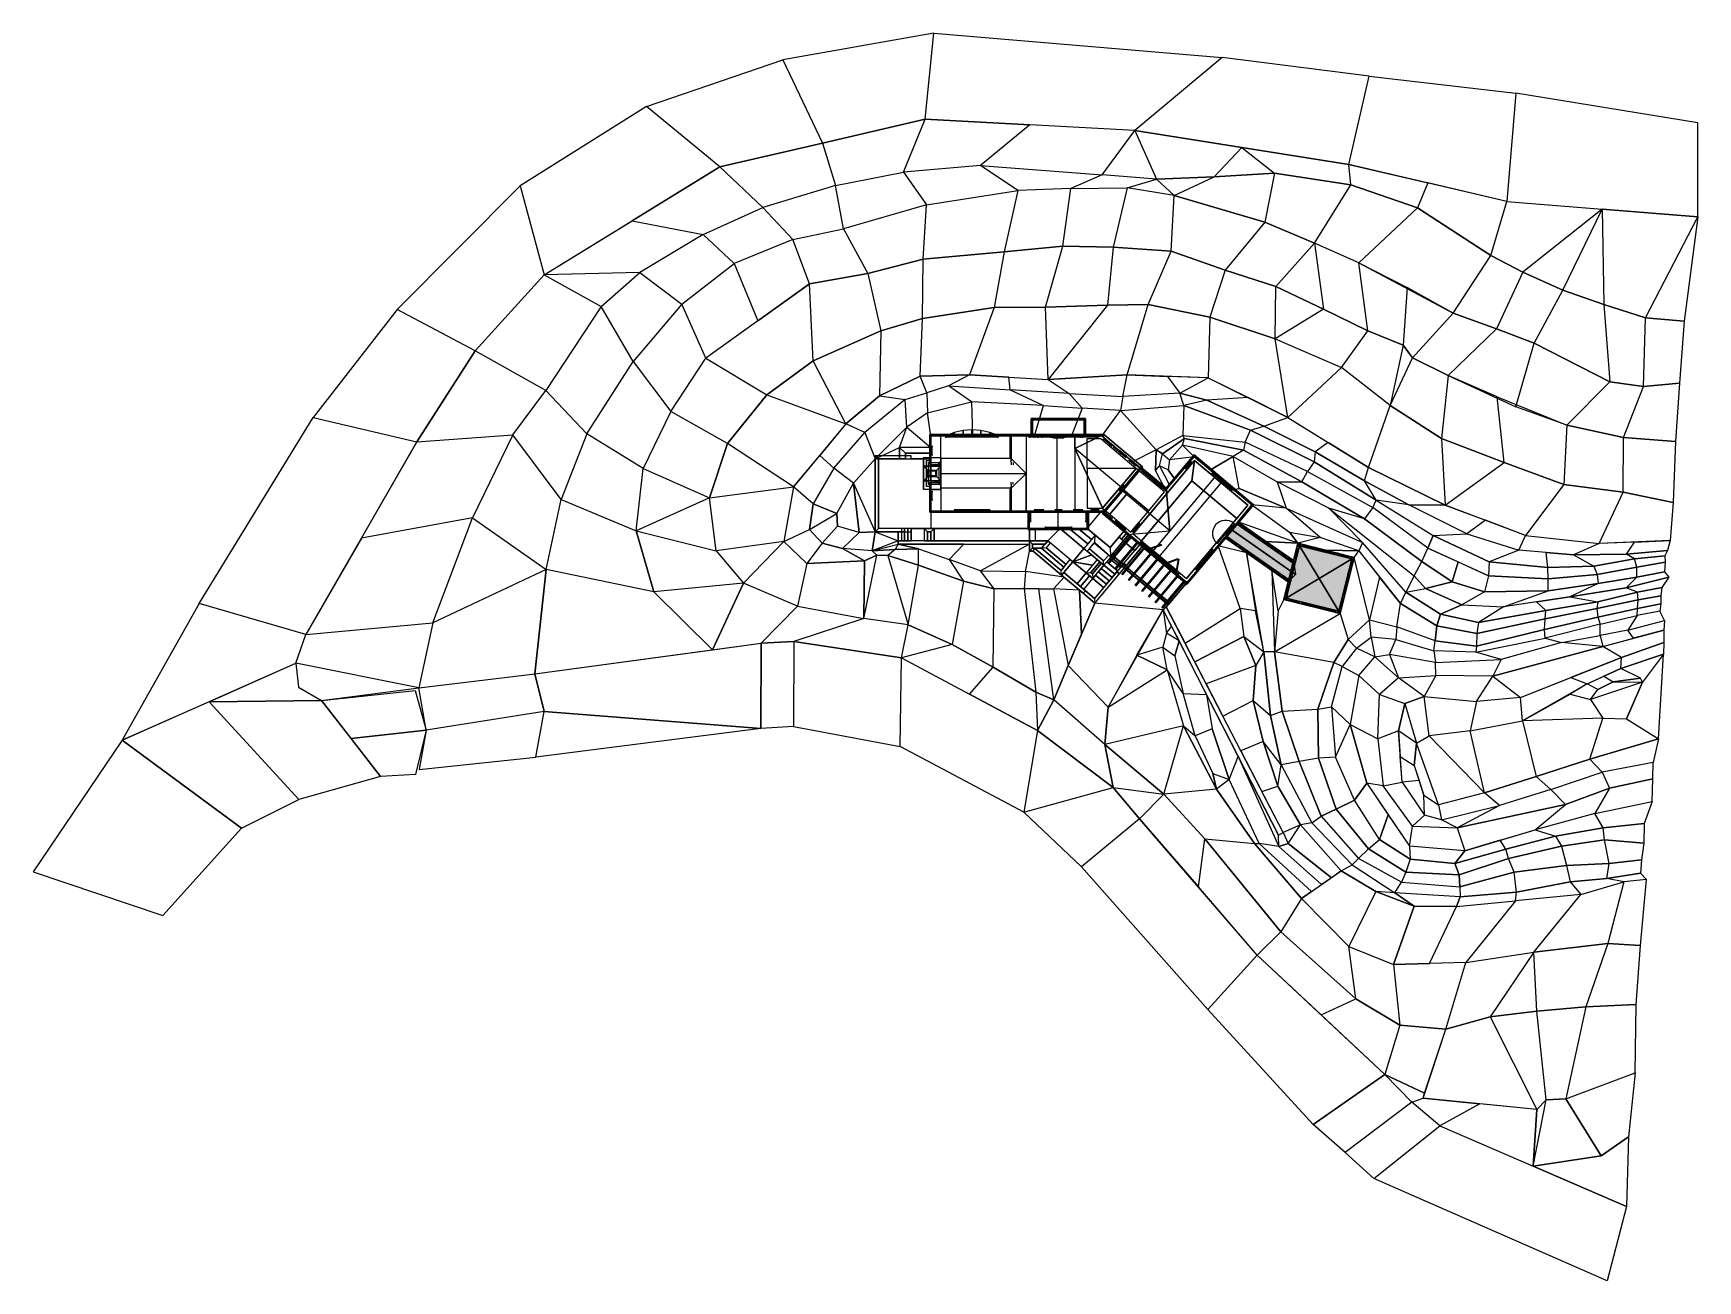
# Model space of a CAD drawing. Extents: x -3020 to 1573, y -2209 to 1232.
import ezdxf

# ---------------------------------------------------------------- set-up
doc = ezdxf.new("R2010")
doc.units = 0
doc.header["$MEASUREMENT"] = 0
doc.layers.get('0').update_dxf_attribs({"linetype": 'CONTINUOUS'})
for name, color, linetype in [('1TRELLIS', 23, 'CONTINUOUS'), ('BARFLOOR', 251, 'CONTINUOUS'), ('DECK', 23, 'CONTINUOUS'), ('DOOR', 21, 'CONTINUOUS'), ('FIREPLACE', 22, 'CONTINUOUS'), ('LAND', 8, 'CONTINUOUS'), ('PORCH', 253, 'CONTINUOUS'), ('RETWALL', 251, 'CONTINUOUS'), ('ROAD', 250, 'CONTINUOUS'), ('ROOF', 31, 'CONTINUOUS'), ('WALLS', 7, 'CONTINUOUS')]:
    doc.layers.add(name, color=color, linetype=linetype)

# ---------------------------------------------------------------- blocks, each defined once
blk = doc.blocks.new('AD03D', base_point=(384.54, 345.49))
blk.add_line((384.54, 345.54), (383.54, 345.54))
blk.add_arc((384.54, 345.49), 1, 0, 180)
at = {"linetype": 'Continuous'}
for points in [[(384.54, 345.54), (383.54, 345.54), (383.54, 345.54, 1), (384.54, 345.54, 1)], [(384.54, 345.49, 1), (383.54, 345.49, 1), (383.54, 345.54, 1), (384.54, 345.54, 1)], [(384.54, 345.49), (383.54, 345.49), (383.54, 345.54), (384.54, 345.54)], [(383.54, 345.49), (383.54, 345.49, 1), (383.54, 345.54, 1), (383.54, 345.54)], [(384.54, 345.49), (383.54, 345.49), (383.54, 345.49, 1), (384.54, 345.49, 1)], [(384.54, 345.54), (384.54, 345.49), (384.54, 345.49, 1), (384.54, 345.54, 1)]]:
    blk.add_3dface(points, dxfattribs=at)
blk = doc.blocks.new('DOOR1', base_point=(1300.2, 444.3, 40))
at = {"linetype": 'Continuous'}
for points in [[(1300.2, 445.8, 40), (1330.7, 445.8, 40), (1327.7, 445.8, 52), (1303.2, 445.8, 52)], [(1300.2, 445.8, 40), (1303.2, 445.8, 52), (1303.2, 445.8, 126), (1300.2, 445.8, 130)], [(1303.2, 445.8, 126), (1300.2, 445.8, 130), (1330.7, 445.8, 130), (1327.7, 445.8, 126)], [(1303.2, 444.3, 126), (1300.2, 444.3, 130), (1330.7, 444.3, 130), (1327.7, 444.3, 126)], [(1300.2, 444.3, 40), (1303.2, 444.3, 52), (1303.2, 444.3, 126), (1300.2, 444.3, 130)], [(1300.2, 444.3, 40), (1330.7, 444.3, 40), (1327.7, 444.3, 52), (1303.2, 444.3, 52)], [(1303.2, 444.3, 126), (1303.2, 445.8, 126), (1303.2, 445.8, 52), (1303.2, 444.3, 52)], [(1327.7, 445.8, 126), (1327.7, 444.3, 126), (1303.2, 444.3, 126), (1303.2, 445.8, 126)], [(1303.2, 445.8, 52), (1303.2, 444.3, 52), (1327.7, 444.3, 52), (1327.7, 445.8, 52)], [(1327.7, 444.3, 52), (1327.7, 445.8, 52), (1327.7, 445.8, 126), (1327.7, 444.3, 126)], [(1330.7, 445.8, 130), (1327.7, 445.8, 126), (1327.7, 445.8, 52), (1330.7, 445.8, 40)], [(1330.7, 444.3, 130), (1327.7, 444.3, 126), (1327.7, 444.3, 52), (1330.7, 444.3, 40)]]:
    blk.add_3dface(points, dxfattribs=at)
blk = doc.blocks.new('DOOR4', base_point=(747.6, 559.4, 108))
at = {"linetype": 'Continuous'}
for points in [[(747.6, 559.4, 108), (751.4, 556.2, 118), (751.4, 556.2, 186), (747.6, 559.4, 192)], [(747.6, 559.4, 108), (775.2, 536.3, 108), (771.4, 539.5, 118), (751.4, 556.2, 118)], [(751.4, 556.2, 186), (747.6, 559.4, 192), (775.2, 536.3, 192), (771.4, 539.5, 186)], [(748.6, 560.6, 108), (776.1, 537.5, 108), (772.3, 540.7, 118), (752.4, 557.4, 118)], [(748.6, 560.6, 108), (752.4, 557.4, 118), (752.4, 557.4, 186), (748.6, 560.6, 192)], [(752.4, 557.4, 186), (748.6, 560.6, 192), (776.1, 537.5, 192), (772.3, 540.7, 186)], [(751.4, 556.2, 186), (752.4, 557.4, 186), (752.4, 557.4, 118), (751.4, 556.2, 118)], [(752.4, 557.4, 118), (751.4, 556.2, 118), (771.4, 539.5, 118), (772.3, 540.7, 118)], [(751.4, 556.2, 148), (759.5, 549.5, 148), (760.4, 550.6, 148), (752.4, 557.4, 148)], [(752.4, 557.4, 142), (760.4, 550.6, 142), (759.5, 549.5, 142), (751.4, 556.2, 142)], [(772.3, 540.7, 186), (771.4, 539.5, 186), (751.4, 556.2, 186), (752.4, 557.4, 186)], [(759.5, 549.5, 142), (751.4, 556.2, 142), (751.4, 556.2, 148), (759.5, 549.5, 148)], [(760.4, 550.6, 148), (752.4, 557.4, 148), (752.4, 557.4, 142), (760.4, 550.6, 142)], [(759.5, 549.5, 118), (760.4, 550.6, 118), (760.4, 550.6, 186), (759.5, 549.5, 186)], [(759.5, 549.5, 118), (763.3, 546.3, 118), (763.3, 546.3, 186), (759.5, 549.5, 186)], [(760.4, 550.6, 118), (764.3, 547.4, 118), (764.3, 547.4, 186), (760.4, 550.6, 186)], [(763.3, 546.3, 118), (764.3, 547.4, 118), (764.3, 547.4, 186), (763.3, 546.3, 186)], [(772.3, 540.7, 142), (764.3, 547.4, 142), (763.3, 546.3, 142), (771.4, 539.5, 142)], [(771.4, 539.5, 148), (763.3, 546.3, 148), (764.3, 547.4, 148), (772.3, 540.7, 148)], [(763.3, 546.3, 142), (771.4, 539.5, 142), (771.4, 539.5, 148), (763.3, 546.3, 148)], [(764.3, 547.4, 148), (772.3, 540.7, 148), (772.3, 540.7, 142), (764.3, 547.4, 142)], [(771.4, 539.5, 118), (772.3, 540.7, 118), (772.3, 540.7, 186), (771.4, 539.5, 186)], [(775.2, 536.3, 192), (771.4, 539.5, 186), (771.4, 539.5, 118), (775.2, 536.3, 108)], [(776.1, 537.5, 192), (772.3, 540.7, 186), (772.3, 540.7, 118), (776.1, 537.5, 108)]]:
    blk.add_3dface(points, dxfattribs=at)
at = {"color": 32, "linetype": 'Continuous'}
for points in [[(760, 550.1, 118), (760, 550.1, 142), (751.9, 556.8, 142), (751.9, 556.8, 118)], [(760, 550.1, 148), (760, 550.1, 186), (751.9, 556.8, 186), (751.9, 556.8, 148)], [(763.8, 546.8, 148), (763.8, 546.8, 186), (771.8, 540.1, 186), (771.8, 540.1, 148)], [(763.8, 546.8, 118), (763.8, 546.8, 142), (771.8, 540.1, 142), (771.8, 540.1, 118)]]:
    blk.add_3dface(points, dxfattribs=at)
blk = doc.blocks.new('DOOR3', base_point=(1157.2, 297.3, 34))
at = {"linetype": 'Continuous'}
for points in [[(1160.2, 298.8, 120), (1157.2, 298.8, 124), (1179.2, 298.8, 124), (1176.2, 298.8, 120)], [(1157.2, 298.8, 34), (1160.2, 298.8, 46), (1160.2, 298.8, 120), (1157.2, 298.8, 124)], [(1157.2, 298.8, 34), (1179.2, 298.8, 34), (1176.2, 298.8, 46), (1160.2, 298.8, 46)], [(1157.2, 297.3, 34), (1179.2, 297.3, 34), (1176.2, 297.3, 46), (1160.2, 297.3, 46)], [(1157.2, 297.3, 34), (1160.2, 297.3, 46), (1160.2, 297.3, 120), (1157.2, 297.3, 124)], [(1160.2, 297.3, 120), (1157.2, 297.3, 124), (1179.2, 297.3, 124), (1176.2, 297.3, 120)], [(1160.2, 298.8, 46), (1160.2, 297.3, 46), (1176.2, 297.3, 46), (1176.2, 298.8, 46)], [(1176.2, 298.8, 120), (1176.2, 297.3, 120), (1160.2, 297.3, 120), (1160.2, 298.8, 120)], [(1160.2, 297.3, 120), (1160.2, 298.8, 120), (1160.2, 298.8, 46), (1160.2, 297.3, 46)], [(1179.2, 298.8, 124), (1176.2, 298.8, 120), (1176.2, 298.8, 46), (1179.2, 298.8, 34)], [(1176.2, 297.3, 46), (1176.2, 298.8, 46), (1176.2, 298.8, 120), (1176.2, 297.3, 120)], [(1179.2, 297.3, 124), (1176.2, 297.3, 120), (1176.2, 297.3, 46), (1179.2, 297.3, 34)]]:
    blk.add_3dface(points, dxfattribs=at)
blk = doc.blocks.new('DOOR2', base_point=(1300.2, 444.3, 40))
at = {"linetype": 'Continuous'}
for points in [[(1300.2, 445.8, 40), (1330.7, 445.8, 40), (1327.7, 445.8, 46), (1303.2, 445.8, 46)], [(1300.2, 445.8, 40), (1303.2, 445.8, 46), (1303.2, 445.8, 126), (1300.2, 445.8, 130)], [(1303.2, 445.8, 126), (1300.2, 445.8, 130), (1330.7, 445.8, 130), (1327.7, 445.8, 126)], [(1303.2, 444.3, 126), (1300.2, 444.3, 130), (1330.7, 444.3, 130), (1327.7, 444.3, 126)], [(1300.2, 444.3, 40), (1303.2, 444.3, 46), (1303.2, 444.3, 126), (1300.2, 444.3, 130)], [(1300.2, 444.3, 40), (1330.7, 444.3, 40), (1327.7, 444.3, 46), (1303.2, 444.3, 46)], [(1303.2, 444.3, 126), (1303.2, 445.8, 126), (1303.2, 445.8, 46), (1303.2, 444.3, 46)], [(1327.7, 445.8, 126), (1327.7, 444.3, 126), (1303.2, 444.3, 126), (1303.2, 445.8, 126)], [(1303.2, 445.8, 46), (1303.2, 444.3, 46), (1327.7, 444.3, 46), (1327.7, 445.8, 46)], [(1303.2, 445, 68), (1327.7, 445, 68), (1327.7, 445, 66), (1303.2, 445, 66)], [(1303.2, 445, 76), (1327.7, 445, 76), (1327.7, 445, 74), (1303.2, 445, 74)], [(1314.4, 445, 66), (1316.4, 445, 66), (1316.4, 445, 46), (1314.4, 445, 46)], [(1327.7, 444.3, 46), (1327.7, 445.8, 46), (1327.7, 445.8, 126), (1327.7, 444.3, 126)], [(1330.7, 445.8, 130), (1327.7, 445.8, 126), (1327.7, 445.8, 46), (1330.7, 445.8, 40)], [(1330.7, 444.3, 130), (1327.7, 444.3, 126), (1327.7, 444.3, 46), (1330.7, 444.3, 40)]]:
    blk.add_3dface(points, dxfattribs=at)
blk = doc.blocks.new('CUBE', base_point=(1040.46, 501.22))
blk.add_lwpolyline([(1040.46, 501.22), (1041.46, 501.22), (1041.46, 502.22), (1040.46, 502.22)], close=True)
blk = doc.blocks.new('CUBEF', base_point=(1039.458, 501.218))
at = {"linetype": 'Continuous'}
for points in [[(1039.458, 501.218, 1), (1039.458, 502.218, 1), (1040.458, 502.218, 1), (1040.458, 501.218, 1)], [(1039.458, 502.218), (1040.458, 502.218), (1040.458, 502.218, 1), (1039.458, 502.218, 1)], [(1040.458, 501.218), (1040.458, 502.218), (1039.458, 502.218), (1039.458, 501.218)], [(1039.458, 502.218), (1039.458, 501.218), (1039.458, 501.218, 1), (1039.458, 502.218, 1)], [(1040.458, 502.218, 1), (1040.458, 501.218, 1), (1040.458, 501.218), (1040.458, 502.218)], [(1039.458, 501.218), (1040.458, 501.218), (1040.458, 501.218, 1), (1039.458, 501.218, 1)]]:
    blk.add_3dface(points, dxfattribs=at)
blk = doc.blocks.new('AD03C', base_point=(383.54, 345.54))
blk.add_line((384.54, 345.54), (383.54, 345.54))
at = {"linetype": 'Continuous'}
for points in [[(384.54, 345.54), (383.54, 345.54), (383.54, 345.54, 1), (384.54, 345.54, 1)], [(384.54, 345.49, 1), (383.54, 345.49, 1), (383.54, 345.54, 1), (384.54, 345.54, 1)], [(383.54, 345.49), (383.54, 345.54), (383.54, 345.54, 1), (383.54, 345.49, 1)], [(384.54, 345.49), (383.54, 345.49), (383.54, 345.54), (384.54, 345.54)], [(384.54, 345.49), (383.54, 345.49), (383.54, 345.49, 1), (384.54, 345.49, 1)], [(384.54, 345.49, 1), (384.54, 345.54, 1), (384.54, 345.54), (384.54, 345.49)]]:
    blk.add_3dface(points, dxfattribs=at)

msp = doc.modelspace()

# ---------------------------------------------------------------- linework, layer by layer
at = {"layer": 'BARFLOOR'}
for p, q in [((30.6, -117.7, -102), (11.4, -140.7, -102)), ((17.5, -145.8, -102), (36.8, -122.8, -102))]:
    msp.add_line(p, q, dxfattribs=at)
at = {"layer": 'BARFLOOR', "elevation": -102}
msp.add_lwpolyline([(37.9, -168.2), (176.7, -2.7), (300.8, -106.7)], dxfattribs=at)
at = {"layer": 'BARFLOOR', "const_width": 8, "elevation": -102}
for points in [[(14.4, -143.3), (33.7, -120.3)], [(135, -254.8), (58.3, -190.5)]]:
    msp.add_lwpolyline(points, dxfattribs=at)
at = {"layer": 'BARFLOOR', "linetype": 'Continuous'}
for points in [[(-111.3, 113.8, -120), (-74.2, 113.8, -120), (23.5, 31.8, -120), (-111.3, 31.8, -120)], [(14.9, -148.9, -96), (37.9, -168.2, -96), (176.7, -2.7, -96), (184.6, 53.4, -96)], [(184.6, 53.4, -96), (176.7, -2.7, -96), (300.8, -106.7, -96), (331.7, -70, -96)], [(-69.4, -78.2, -120), (23.5, 31.8, -120), (-111.3, 31.8, -120), (-111.3, -78.2, -120)], [(23.5, 31.8, -96), (-19.8, -19.9, -96), (58, -85.1, -96), (101.3, -33.4, -96)], [(-49.4, -94.9, -120), (-0.3, -36.3, -120), (-19.8, -19.9, -120), (-69.4, -78.2, -120)], [(-0.3, -36.3, -120), (-49.4, -94.9, -120), (-49.4, -94.9, -96), (-0.3, -36.3, -96)], [(58, -85.1, -96), (-0.3, -36.3, -96), (-49.4, -94.9, -96), (8.8, -143.8, -96)], [(300.8, -106.7, -102), (176.7, -2.7, -102), (37.9, -168.2, -102), (162.1, -272.3, -102)]]:
    msp.add_3dface(points, dxfattribs=at)
at = {"layer": 'DECK'}
msp.add_line((-10.5, -230.5, -102), (19.7, -194.6, -102), dxfattribs=at)
for points, elevation in [([(-191.3, 121.8), (-266.3, 121.8), (-266.3, 169.8), (-116.3, 169.8), (-116.3, 121.8)], 120), ([(-597.3, -134.2), (-687.3, -134.2), (-687.3, 57.8), (-597.3, 57.8), (-597.3, 66.8), (-696.3, 66.8), (-696.3, -143.2), (-597.3, -143.2)], -36), ([(-8.6, -139.6), (-72.3, -86.3), (-111.3, -86.3), (-111.3, -134.2), (-48.3, -187)], 18), ([(-543.3, -143.2), (-552.3, -143.2), (-552.3, -168.1), (-543.3, -168.1)], 18), ([(-151.4, -225.9), (-182.2, -262.7), (-260.4, -197.1), (-271.3, -197.1), (-271.3, -168.1), (-220.4, -168.1), (-213.5, -173.8), (-225, -187.6), (-169.9, -233.9), (-158.3, -220.1)], -66), ([(-183.4, -250), (-257.1, -188.1), (-262.3, -188.1), (-262.3, -177.1), (-227.9, -177.1), (-237.7, -188.7), (-175.7, -240.8)], 18)]:
    msp.add_lwpolyline(points, close=True, dxfattribs=dict(at, elevation=elevation))
for points, elevation in [([(-629.3, 57.8), (-629.3, 89.8)], -30), ([(-543.3, 89.8), (-629.3, 89.8)], -30), ([(-613.3, 57.8), (-613.3, 73.8)], -24), ([(-543.3, 73.8), (-613.3, 73.8)], -24), ([(-543.3, 57.8), (-597.3, 57.8)], -18), ([(-624.3, -134.2), (-624.3, -168.1)], -36), ([(-615.3, -134.2), (-615.3, -168.1)], -30), ([(-606.3, -134.2), (-606.3, -168.1)], -24), ([(-597.3, -134.2), (-597.3, -168.1)], -18), ([(-271.3, -168.1), (-534.3, -168.1), (-534.3, -134.2), (-561.3, -134.2), (-561.3, -168.1)], -18), ([(-271.3, -134.2), (-271.3, -168.1)], -18), ([(-255.3, -134.2), (-255.3, -168.1)], -12), ([(-120.6, -189.1), (-186, -134.2)], -6), ([(-100, -164.6), (-136.2, -134.2)], 6), ([(-89.7, -152.3), (-111.3, -134.2)], 12), ([(-561.3, -168.1), (-633.3, -168.1), (-633.3, -177.1), (-271.3, -177.1)], -60), ([(-120.6, -189.1), (-151.4, -225.9), (-220.4, -168.1), (-255.3, -168.1)], -12), ([(-89.7, -152.3), (-120.6, -189.1), (-111.4, -196.8), (-90.8, -172.3), (-47.7, -211.2)], -30), ([(-24, -158), (-48.3, -187), (-89.7, -152.3)], 36), ([(-47.7, -211.2), (-11.5, -168.9), (-24.2, -158.3)], 36), ([(-8.6, -139.6), (-24, -158)], 18), ([(-1.7, -145.4), (-17.1, -163.8)], 26), ([(35.1, -176.2), (19.7, -194.6), (-5.6, -173.4)], -102), ([(-151.4, -225.9), (-120.6, -189.1)], -12), ([(-151.4, -225.9), (-99.3, -206.9)], -18), ([(-151.4, -225.9), (-114.6, -256.7)], -30), ([(-151.4, -225.9), (-96.8, -235.5)], -24), ([(-83.8, -219.9), (-114.6, -256.7), (-96.2, -272.1), (-65.4, -235.4)], -102), ([(-105.6, -189.9), (-66.3, -222.9), (-52.3, -207.5), (-45.4, -213.3), (-65.4, -235.4), (-111.4, -196.8)], -102), ([(-76.9, -225.7), (-101.9, -255.6), (-97.3, -259.5), (-72.3, -229.6)], -102), ([(-65.4, -235.4), (-45.4, -213.3)], -12), ([(-27.8, -251.2), (-57.7, -226.2)], -84), ([(-20.1, -242), (-50, -217)], -90), ([(-12.4, -232.8), (-42.3, -207.8)], -96), ([(-182.2, -262.7), (-122.5, -312.8), (-116.7, -305.9), (-176.5, -255.8)], -102), ([(-139.7, -286.6), (-114.6, -256.7)], -36), ([(-130.5, -294.3), (-105.4, -264.4)], -42), ([(-122.5, -312.8), (-90.3, -339.8), (-22.8, -259.3), (-29.7, -253.5), (-91.4, -327.1), (-116.7, -305.9)], -102), ([(-121.3, -302), (-96.2, -272.1)], -48), ([(-66.4, -297.2), (-96.2, -272.1)], -54), ([(-58.6, -288), (-88.5, -262.9)], -60), ([(-50.9, -278.8), (-80.8, -253.8)], -66), ([(-43.2, -269.6), (-73.1, -244.6)], -72), ([(-35.5, -260.4), (-65.4, -235.4)], -78), ([(-22.8, -259.3), (-3.6, -236.3), (-10.5, -230.5), (-29.7, -253.5)], -102)]:
    msp.add_lwpolyline(points, dxfattribs=dict(at, elevation=elevation))
msp.add_lwpolyline([(-110.3, -176.8), (-161.1, -134.2)], dxfattribs=at)
at = {"layer": 'DECK', "linetype": 'Continuous'}
for points in [[(-116.3, 121.8, 108), (-116.3, 169.8, 108), (-266.3, 169.8, 108), (-266.3, 121.8, 108)], [(-116.3, 121.8, 120), (-116.3, 169.8, 120), (-266.3, 169.8, 120), (-266.3, 121.8, 120)], [(-696.3, 66.8, 24), (-687.3, 57.8, 24), (-597.3, 57.8, 24), (-597.3, 66.8, 24)], [(-687.3, -134.2, 24), (-696.3, -143.2, 24), (-696.3, 66.8, 24), (-687.3, 57.8, 24)], [(-543.3, -134.2, -18), (-687.3, -134.2, -18), (-687.3, 57.8, -18), (-543.3, 57.8, -18)], [(-629.3, 89.8, -30), (-613.3, 73.8, -30), (-543.3, 73.8, -30), (-543.3, 89.8, -30)], [(-613.3, 57.8, -30), (-629.3, 57.8, -30), (-629.3, 89.8, -30), (-613.3, 73.8, -30)], [(-543.3, 57.8, -24), (-543.3, 73.8, -24), (-613.3, 73.8, -24), (-613.3, 57.8, -24)], [(-271.3, -134.2, -18), (-271.3, -86.2, -18), (-543.3, -86.2, -18), (-543.3, -134.2, -18)], [(-111.3, -134.2, 18), (-72.3, -86.3, 18), (-8.6, -139.6, 18), (-48.3, -187, 18)], [(-72.3, -86.3, 18), (-111.3, -86.3, 18), (-111.3, -134.2, 18)], [(-597.3, -143.2, 24), (-597.3, -134.2, 24), (-687.3, -134.2, 24), (-696.3, -143.2, 24)], [(-615.3, -134.2, -36), (-624.3, -134.2, -36), (-624.3, -168.1, -36), (-615.3, -168.1, -36)], [(-606.3, -134.2, -30), (-615.3, -134.2, -30), (-615.3, -168.1, -30), (-606.3, -168.1, -30)], [(-597.3, -134.2, -24), (-606.3, -134.2, -24), (-606.3, -168.1, -24), (-597.3, -168.1, -24)], [(-561.3, -134.2, -18), (-561.3, -168.1, -18), (-597.3, -168.1, -18), (-597.3, -134.2, -18)], [(-552.3, -143.2, 24), (-561.3, -134.2, 24), (-534.3, -134.2, 24), (-543.3, -143.2, 24)], [(-561.3, -168.1, 24), (-552.3, -168.1, 24), (-552.3, -143.2, 24), (-561.3, -134.2, 24)], [(-534.3, -134.2, 24), (-543.3, -143.2, 24), (-543.3, -168.1, 24), (-534.3, -168.1, 24)], [(-534.3, -168.1, -18), (-271.3, -168.1, -18), (-271.3, -134.2, -18), (-534.3, -134.2, -18)], [(-255.3, -168.1, -12), (-271.3, -168.1, -12), (-271.3, -134.2, -12), (-255.3, -134.2, -12)], [(-220.4, -168.1, -6), (-186, -134.2, -6), (-255.3, -134.2, -6), (-255.3, -168.1, -6)], [(-120.6, -189.1, -6), (-151.4, -225.9, -6), (-220.4, -168.1, -6), (-186, -134.2, -6)], [(-110.3, -176.8), (-120.6, -189.1), (-186, -134.2), (-161.1, -134.2)], [(-100, -164.6, 6), (-110.3, -176.8, 6), (-161.1, -134.2, 6), (-136.2, -134.2, 6)], [(-89.7, -152.3, 12), (-100, -164.6, 12), (-136.2, -134.2, 12), (-111.3, -134.2, 12)], [(-633.3, -168.1, 24), (-633.3, -177.1, 24), (-271.3, -177.1, 24), (-271.3, -168.1, 24)], [(-552.3, -143.2, 18), (-543.3, -143.2, 18), (-543.3, -168.1, 18), (-552.3, -168.1, 18)], [(-262.3, -177.1, 24), (-271.3, -168.1, 24), (-220.4, -168.1, 24), (-227.9, -177.1, 24)], [(-271.3, -197.1, 24), (-262.3, -188.1, 24), (-262.3, -177.1, 24), (-271.3, -168.1, 24)], [(-262.3, -177.1, 18), (-262.3, -188.1, 18), (-237.7, -188.7, 18), (-227.9, -177.1, 18)], [(-220.4, -168.1, 24), (-213.5, -173.8, 24), (-225, -187.6, 24), (-237.7, -188.7, 24)], [(-90.8, -172.3, 36), (-89.7, -152.3, 36), (-120.6, -189.1, 36), (-111.4, -196.8, 36)], [(-105.6, -189.9, 12), (-92.3, -174, 12), (-52.3, -207.5, 12), (-66.3, -222.9, 12)], [(-48.3, -187, 36), (-47.7, -211.2, 36), (-90.8, -172.3, 36), (-89.7, -152.3, 36)], [(-11.5, -168.9, 36), (-24.2, -158.3, 36), (-48.3, -187, 36), (-47.7, -211.2, 36)], [(-47.7, -211.2, 38), (3.7, -149.9, 38), (3.7, -149.9, 30), (-47.7, -211.2, 30)], [(163, -283.5, 38), (111.6, -344.8, 38), (-47.7, -211.2, 38), (3.7, -149.9, 38)], [(3.7, -149.9, 30), (-47.7, -211.2, 30), (111.6, -344.8, 30), (163, -283.5, 30)], [(-37.7, -211.6, -96), (-12.4, -232.8, -96), (19.7, -194.6, -96), (-5.6, -173.4, -96)], [(-8.6, -139.6, 26), (-1.7, -145.4, 26), (-17.1, -163.8, 26), (-24, -158, 26)], [(-1.7, -145.4, 33), (3.7, -149.9, 33), (-11.8, -168.3, 33), (-17.1, -163.8, 33)], [(-5.6, -173.4, -54), (19.7, -194.6, -54), (35.1, -176.2, -54), (9.8, -155, -54)], [(-257.1, -188.1, 24), (-260.4, -197.1, 24), (-271.3, -197.1, 24), (-262.3, -188.1, 24)], [(-182.2, -262.7, 24), (-183.4, -250, 24), (-257.1, -188.1, 24), (-260.4, -197.1, 24)], [(-237.7, -188.7, 18), (-257.1, -188.1, 18), (-183.4, -250, 18), (-175.7, -240.8, 18)], [(-225, -187.6, 24), (-237.7, -188.7, 24), (-175.7, -240.8, 24), (-169.9, -233.9, 24)], [(-158.3, -220.1, 24), (-151.4, -225.9, 24), (-182.2, -262.7, 24), (-183.4, -250, 24)], [(-151.4, -225.9, -30), (-114.6, -256.7, -30), (-139.7, -286.6, -30), (-176.5, -255.8, -30)], [(-151.4, -225.9, -12), (-120.6, -189.1, -12), (-99.3, -206.9, -12)], [(-99.3, -206.9, -18), (-83.8, -219.9, -18), (-96.8, -235.5, -18), (-151.4, -225.9, -18)], [(-151.4, -225.9, -24), (-96.8, -235.5, -24), (-114.6, -256.7, -24)], [(-76.9, -225.7, 18), (-83.8, -219.9, 18), (-114.6, -256.7, 18), (-101.9, -255.6, 18)], [(-65.4, -235.4, 18), (-66.3, -222.9, 18), (-105.6, -189.9, 18), (-111.4, -196.8, 18)], [(-97.3, -259.5, 18), (-96.2, -272.1, 18), (-65.4, -235.4, 18), (-72.3, -229.6, 18)], [(-52.3, -207.5, 18), (-45.4, -213.3, 18), (-65.4, -235.4, 18), (-66.3, -222.9, 18)], [(-35.5, -260.4, -78), (-27.8, -251.2, -78), (-57.7, -226.2, -78), (-65.4, -235.4, -78)], [(-27.8, -251.2, -84), (-20.1, -242, -84), (-50, -217, -84), (-57.7, -226.2, -84)], [(-20.1, -242, -90), (-12.4, -232.8, -90), (-42.3, -207.8, -90), (-50, -217, -90)], [(-47.7, -211.2, 30), (-47.7, -211.2, 38), (111.6, -344.8, 38), (111.6, -344.8, 30)], [(-182.2, -262.7, 18), (-176.5, -255.8, 18), (-116.7, -305.9, 18), (-122.5, -312.8, 18)], [(-114.6, -256.7, -36), (-105.4, -264.4, -36), (-130.5, -294.3, -36), (-139.7, -286.6, -36)], [(-130.5, -294.3, -42), (-121.3, -302, -42), (-96.2, -272.1, -42), (-105.4, -264.4, -42)], [(-121.3, -302, -48), (-96.2, -272.1, -48), (-66.4, -297.2, -48), (-91.4, -327.1, -48)], [(-114.6, -256.7, 18), (-101.9, -255.6, 18), (-97.3, -259.5, 18), (-96.2, -272.1, 18)], [(-66.4, -297.2, -54), (-58.6, -288, -54), (-88.5, -262.9, -54), (-96.2, -272.1, -54)], [(-91.4, -327.1, -18), (-90.3, -339.8, -18), (-22.8, -259.3, -18), (-29.7, -253.5, -18)], [(-58.6, -288, -60), (-50.9, -278.8, -60), (-80.8, -253.8, -60), (-88.5, -262.9, -60)], [(-50.9, -278.8, -66), (-43.2, -269.6, -66), (-73.1, -244.6, -66), (-80.8, -253.8, -66)], [(-43.2, -269.6, -72), (-35.5, -260.4, -72), (-65.4, -235.4, -72), (-73.1, -244.6, -72)], [(-29.7, -253.5, -54), (-22.8, -259.3, -54), (-3.6, -236.3, -54), (-10.5, -230.5, -54)], [(-122.5, -312.8, -18), (-116.7, -305.9, -18), (-91.4, -327.1, -18), (-90.3, -339.8, -18)], [(111.6, -344.8, 30), (163, -283.5, 30), (163, -283.5, 38), (111.6, -344.8, 38)]]:
    msp.add_3dface(points, dxfattribs=at)
at = {"layer": 'DOOR', "const_width": 2, "elevation": -101}
for points in [[(62.8, -189.7), (92.9, -178.7)], [(139.2, -217.6), (109.2, -228.6)], [(135, -250.2), (140.6, -218.7)]]:
    msp.add_lwpolyline(points, dxfattribs=at)
at = {"layer": 'DOOR'}
for points, elevation in [([(62.4, -188.7), (92.5, -177.8)], -101), ([(63.1, -190.6), (93.2, -179.7)], -101), ([(92.5, -177.8), (93.2, -179.7)], -101), ([(62.4, -188.7), (63.1, -190.6)], -102), ([(108.8, -227.6), (138.9, -216.7)], -101), ([(108.8, -227.6), (109.5, -229.5)], -102), ([(109.5, -229.5), (139.6, -218.5)], -101), ([(139.6, -218.5), (134, -250.1)], -101), ([(139.6, -218.5), (134, -250.1)], -101), ([(141.6, -218.9), (136, -250.4)], -101), ([(138.9, -216.7), (139.6, -218.5)], -101), ([(139.6, -218.5), (141.6, -218.9)], -101), ([(134, -250.1), (136, -250.4)], -102)]:
    msp.add_lwpolyline(points, dxfattribs=dict(at, elevation=elevation))
at = {"layer": 'DOOR', "linetype": 'Continuous'}
for points in [[(-180.3, 117.7, 204), (-176.3, 117.7, 210), (-206.3, 117.7, 210), (-202.3, 117.7, 204)], [(-206.3, 117.7, 210), (-202.3, 117.7, 204), (-202.3, 117.7, 136), (-206.3, 117.7, 126)], [(-176.3, 117.7, 126), (-206.3, 117.7, 126), (-202.3, 117.7, 136), (-180.3, 117.7, 136)], [(-180.3, 116.2, 204), (-176.3, 116.2, 210), (-206.3, 116.2, 210), (-202.3, 116.2, 204)], [(-206.3, 116.2, 210), (-202.3, 116.2, 204), (-202.3, 116.2, 136), (-206.3, 116.2, 126)], [(-176.3, 116.2, 126), (-206.3, 116.2, 126), (-202.3, 116.2, 136), (-180.3, 116.2, 136)], [(-202.3, 116.2, 204), (-202.3, 117.7, 204), (-180.3, 117.7, 204), (-180.3, 116.2, 204)], [(-202.3, 117.7, 136), (-202.3, 116.2, 136), (-202.3, 116.2, 204), (-202.3, 117.7, 204)], [(-180.3, 116.2, 160), (-202.3, 116.2, 160), (-202.3, 117.7, 160), (-180.3, 117.7, 160)], [(-180.3, 117.7, 166), (-202.3, 117.7, 166), (-202.3, 116.2, 166), (-180.3, 116.2, 166)], [(-202.3, 117.7, 160), (-180.3, 117.7, 160), (-180.3, 117.7, 166), (-202.3, 117.7, 166)], [(-180.3, 116.2, 136), (-180.3, 117.7, 136), (-202.3, 117.7, 136), (-202.3, 116.2, 136)], [(-202.3, 116.2, 166), (-180.3, 116.2, 166), (-180.3, 116.2, 160), (-202.3, 116.2, 160)], [(-193.8, 117.7, 136), (-193.8, 116.2, 136), (-193.8, 116.2, 160), (-193.8, 117.7, 160)], [(-188.8, 117.7, 136), (-193.8, 117.7, 136), (-193.8, 117.7, 160), (-188.8, 117.7, 160)], [(-188.8, 116.2, 136), (-193.8, 116.2, 136), (-193.8, 116.2, 160), (-188.8, 116.2, 160)], [(-188.8, 117.7, 136), (-188.8, 116.2, 136), (-188.8, 116.2, 160), (-188.8, 117.7, 160)], [(-176.3, 117.7, 126), (-180.3, 117.7, 136), (-180.3, 117.7, 204), (-176.3, 117.7, 210)], [(-180.3, 117.7, 204), (-180.3, 116.2, 204), (-180.3, 116.2, 136), (-180.3, 117.7, 136)], [(-176.3, 116.2, 126), (-180.3, 116.2, 136), (-180.3, 116.2, 204), (-176.3, 116.2, 210)]]:
    msp.add_3dface(points, dxfattribs=at)
at = {"layer": 'DOOR', "color": 32, "linetype": 'Continuous'}
for points in [[(-193.8, 117, 136), (-193.8, 117, 160), (-202.3, 117, 160), (-202.3, 117, 136)], [(-188.8, 117, 136), (-188.8, 117, 160), (-180.3, 117, 160), (-180.3, 117, 136)]]:
    msp.add_3dface(points, dxfattribs=at)
at = {"layer": 'FIREPLACE'}
for p, q in [((-563.3, 61.8, -12), (-543.3, 61.8, -12)), ((-563.3, -26.2, -12), (-563.3, 61.8, -12)), ((-537.8, 61.8, -12), (-515.3, 61.8, -12)), ((-515.3, 48.3, -12), (-520.3, 48.3, -12)), ((-515.3, 61.8, -12), (-515.3, 48.3, -12)), ((-515.3, -12.7, 52), (-515.3, 48.3, 52)), ((-515.3, -12.7, -12), (-515.3, 48.3, -12)), ((-543.3, -26.2, -12), (-563.3, -26.2, -12)), ((-537.8, -26.2, -12), (-515.3, -26.2, -12)), ((-515.3, -12.7, -12), (-520.3, -12.7, -12)), ((-515.3, -26.2, -12), (-515.3, -12.7, -12))]:
    msp.add_line(p, q, dxfattribs=at)
at = {"layer": 'FIREPLACE', "color": 250}
for p, q in [((-520.3, 48.3, 4), (-520.3, 43.3, 4)), ((-520.3, 43.3, 4), (-544.3, 37.3, 4)), ((-544.3, -1.7, 4), (-544.3, 37.3, 4)), ((-520.3, -7.7, 4), (-544.3, -1.7, 4)), ((-520.3, -12.7, 4), (-520.3, -7.7, 4))]:
    msp.add_line(p, q, dxfattribs=at)
at = {"layer": 'FIREPLACE', "elevation": -120}
for points in [[(-543.3, -26.2), (-563.3, -26.2), (-563.3, 61.8)], [(-563.3, 61.8), (-543.3, 61.8)]]:
    msp.add_lwpolyline(points, dxfattribs=at)
at = {"layer": 'FIREPLACE', "elevation": 282}
msp.add_lwpolyline([(-563.3, -2.2), (-515.3, -2.2), (-515.3, 37.8), (-563.3, 37.8)], close=True, dxfattribs=at)
at = {"layer": 'FIREPLACE', "color": 250, "elevation": 292}
msp.add_lwpolyline([(-549.3, 11.8), (-529.3, 11.8), (-529.3, 23.8), (-549.3, 23.8)], close=True, dxfattribs=at)
at = {"layer": 'FIREPLACE', "linetype": 'Continuous'}
for points in [[(-563.3, 61.8, 84), (-515.3, 61.8, 84), (-515.3, 37.8, 246), (-563.3, 37.8, 246)], [(-563.3, -26.2, 84), (-563.3, -2.2, 246), (-563.3, 37.8, 246), (-563.3, 61.8, 84)], [(-515.3, -12.7, 4), (-549.8, -12.7, 4), (-549.8, 48.3, 4), (-515.3, 48.3, 4)], [(-515.3, -12.7, 52), (-520.3, -12.7, 52), (-520.3, 48.3, 52), (-515.3, 48.3, 52)], [(-515.3, -26.2, 84), (-515.3, -2.2, 246), (-515.3, 37.8, 246), (-515.3, 61.8, 84)], [(-551.3, 25.8, 284), (-563.3, 37.8, 282), (-515.3, 37.8, 282), (-527.3, 25.8, 284)], [(-563.3, -2.2, 282), (-551.3, 9.8, 284), (-551.3, 25.8, 284), (-563.3, 37.8, 282)], [(-563.3, 37.8, 282), (-563.3, 37.8, 246), (-515.3, 37.8, 246), (-515.3, 37.8, 282)], [(-563.3, -2.2, 246), (-563.3, -2.2, 282), (-563.3, 37.8, 282), (-563.3, 37.8, 246)], [(-527.3, 9.8, 284), (-515.3, -2.2, 282), (-563.3, -2.2, 282), (-551.3, 9.8, 284)], [(-551.3, 25.8, 292), (-551.3, 25.8, 284), (-527.3, 25.8, 284), (-527.3, 25.8, 292)], [(-551.3, 9.8, 284), (-551.3, 9.8, 292), (-551.3, 25.8, 292), (-551.3, 25.8, 284)], [(-527.3, 9.8, 292), (-527.3, 9.8, 284), (-551.3, 9.8, 284), (-551.3, 9.8, 292)], [(-515.3, 37.8, 282), (-527.3, 25.8, 284), (-527.3, 9.8, 284), (-515.3, -2.2, 282)], [(-527.3, 25.8, 284), (-527.3, 25.8, 292), (-527.3, 9.8, 292), (-527.3, 9.8, 284)], [(-515.3, 37.8, 246), (-515.3, 37.8, 282), (-515.3, -2.2, 282), (-515.3, -2.2, 246)], [(-563.3, -2.2, 246), (-515.3, -2.2, 246), (-515.3, -26.2, 84), (-563.3, -26.2, 84)], [(-515.3, -2.2, 282), (-515.3, -2.2, 246), (-563.3, -2.2, 246), (-563.3, -2.2, 282)]]:
    msp.add_3dface(points, dxfattribs=at)
at = {"layer": 'LAND', "linetype": 'Continuous'}
for points in [[(-618.2, 849, -318), (-559.1, 994.8, -378), (-842.3, 929.4, -378), (-806.6, 812.1, -318)], [(-269.8, 979.2, -378), (-406, 867.5, -318), (-618.2, 849, -318), (-559.1, 994.8, -378)], [(-69.9, 841.3, -318), (19.5, 963.6, -378), (-269.8, 979.2, -378), (-406, 867.5, -318)], [(-842.3, 929.4, -378), (-806.6, 812.1, -318), (-1006.5, 751.5, -318), (-1125.6, 864.1, -378)], [(19.5, 963.6, -378), (79.3, 829.6, -318), (-69.9, 841.3, -318), (19.5, 963.6, -378)], [(238.6, 835.9, -318), (315.1, 917, -378), (19.5, 963.6, -378), (79.3, 829.6, -318)], [(315.1, 917, -378), (405.3, 846.5, -318), (238.6, 835.9, -318), (315.1, 917, -378)], [(615.8, 814.5, -318), (610.7, 870.4, -378), (315.1, 917, -378), (405.3, 846.5, -318)], [(-1006.5, 751.5, -318), (-1125.6, 864.1, -378), (-1367.6, 714.9, -378), (-1171.2, 676.7, -318)], [(-618.2, 849, -318), (-555.1, 758.5, -258), (-784.3, 693, -258), (-806.6, 812.1, -318)], [(-303, 798.6, -258), (-406, 867.5, -318), (-618.2, 849, -318), (-555.1, 758.5, -258)], [(-69.9, 841.3, -318), (-156.5, 804.4, -258), (-303, 798.6, -258), (-406, 867.5, -318)], [(-1.8, 805.6, -258), (79.3, 829.6, -318), (-69.9, 841.3, -318), (-156.5, 804.4, -258)], [(79.3, 829.6, -318), (128.2, 784.2, -258), (-1.8, 805.6, -258), (79.3, 829.6, -318)], [(128.2, 784.2, -258), (238.6, 835.9, -318), (79.3, 829.6, -318), (128.2, 784.2, -258)], [(405.3, 846.5, -318), (378.5, 711.5, -258), (128.2, 784.2, -258), (238.6, 835.9, -318)], [(516, 653.4, -258), (615.8, 814.5, -318), (405.3, 846.5, -318), (378.5, 711.5, -258)], [(828.4, 819.3, -378), (799.8, 750.2, -318), (615.8, 814.5, -318), (610.7, 870.4, -378)], [(-784.3, 693, -258), (-806.6, 812.1, -318), (-1006.5, 751.5, -318), (-923.5, 663.6, -258)], [(-303, 798.6, -258), (-340.5, 629.5, -198), (-564.7, 609.3, -198), (-555.1, 758.5, -258)], [(-178.6, 645.2, -198), (-156.5, 804.4, -258), (-303, 798.6, -258), (-340.5, 629.5, -198)], [(-1.8, 805.6, -258), (-39.9, 641.9, -198), (-178.6, 645.2, -198), (-156.5, 804.4, -258)], [(119.7, 631.1, -198), (128.2, 784.2, -258), (-1.8, 805.6, -258), (-39.9, 641.9, -198)], [(378.5, 711.5, -258), (269.4, 578.5, -198), (119.7, 631.1, -198), (128.2, 784.2, -258)], [(799.8, 750.2, -318), (638.3, 598.8, -258), (516, 653.4, -258), (615.8, 814.5, -318)], [(1001.9, 618.9, -318), (1046.1, 768.1, -378), (828.4, 819.3, -378), (799.8, 750.2, -318)], [(-1006.5, 751.5, -318), (-923.5, 663.6, -258), (-1086.2, 597.3, -258), (-1171.2, 676.7, -318)], [(-564.7, 609.3, -198), (-555.1, 758.5, -258), (-784.3, 693, -258), (-717.3, 569.5, -198)], [(898, 460.3, -258), (1001.9, 618.9, -318), (799.8, 750.2, -318), (638.3, 598.8, -258)], [(1309.5, 746.8, -378), (1090.5, 572.7, -318), (1001.9, 618.9, -318), (1046.1, 768.1, -378)], [(1200.8, 523.9, -318), (1309.5, 746.8, -378), (1309.5, 746.8, -378), (1090.5, 572.7, -318)], [(1309.5, 746.8, -378), (1313.9, 483.9, -318), (1200.8, 523.9, -318), (1309.5, 746.8, -378)], [(1428.7, 447.3, -318), (1573, 725.4, -378), (1309.5, 746.8, -378), (1313.9, 483.9, -318)], [(-1367.6, 714.9, -378), (-1171.2, 676.7, -318), (-1345.7, 572.5, -318), (-1609.6, 565.6, -378)], [(-784.3, 693, -258), (-717.3, 569.5, -198), (-877.9, 540.8, -198), (-923.5, 663.6, -258)], [(409.2, 533.9, -198), (516, 653.4, -258), (378.5, 711.5, -258), (269.4, 578.5, -198)], [(1573, 725.4, -378), (1535.2, 438, -318), (1428.7, 447.3, -318), (1573, 725.4, -378)], [(-1086.2, 597.3, -258), (-1171.2, 676.7, -318), (-1345.7, 572.5, -318), (-1230.2, 484.8, -258)], [(-877.9, 540.8, -198), (-923.5, 663.6, -258), (-1086.2, 597.3, -258), (-1020.8, 438.4, -198)], [(-340.5, 629.5, -198), (-368.2, 475.9, -138), (-226.8, 476.3, -138), (-178.6, 645.2, -198)], [(-226.8, 476.3, -138), (-178.6, 645.2, -198), (-39.9, 641.9, -198), (-55.5, 481.9, -138)], [(516, 653.4, -258), (540.3, 471, -198), (409.2, 533.9, -198), (516, 653.4, -258)], [(662.7, 411, -198), (638.3, 598.8, -258), (516, 653.4, -258), (540.3, 471, -198)], [(-1086.2, 597.3, -258), (-1020.8, 438.4, -198), (-1163.7, 336, -198), (-1230.2, 484.8, -258)], [(-717.3, 569.5, -198), (-680.6, 411.2, -138), (-566.5, 444.9, -138), (-564.7, 609.3, -198)], [(-566.5, 444.9, -138), (-564.7, 609.3, -198), (-340.5, 629.5, -198), (-368.2, 475.9, -138)], [(-39.9, 641.9, -198), (-55.5, 481.9, -138), (56.6, 484, -138), (119.7, 631.1, -198)], [(56.6, 484, -138), (119.7, 631.1, -198), (269.4, 578.5, -198), (226.6, 448.8, -138)], [(770.8, 531.1, -258), (760, 371.6, -198), (662.7, 411, -198), (638.3, 598.8, -258)], [(1090.5, 572.7, -318), (1018, 416.6, -258), (898, 460.3, -258), (1001.9, 618.9, -318)], [(-1609.6, 565.6, -378), (-1452.6, 478.3, -318), (-1605.5, 246.3, -318), (-1800.4, 356.5, -378)], [(-1345.7, 572.5, -318), (-1609.6, 565.6, -378), (-1609.6, 565.6, -378), (-1452.6, 478.3, -318)], [(-1345.7, 572.5, -318), (-1230.2, 484.8, -258), (-1364, 326.7, -258), (-1452.6, 478.3, -318)], [(-867.6, 328.3, -138), (-877.9, 540.8, -198), (-717.3, 569.5, -198), (-680.6, 411.2, -138)], [(269.4, 578.5, -198), (226.6, 448.8, -138), (406.7, 388.8, -138), (409.2, 533.9, -198)], [(1121.9, 376.9, -258), (1200.8, 523.9, -318), (1090.5, 572.7, -318), (1018, 416.6, -258)], [(-1163.7, 336, -198), (-995.3, 234.3, -138), (-867.6, 328.3, -138), (-877.9, 540.8, -198)], [(406.7, 388.8, -138), (409.2, 533.9, -198), (540.3, 471, -198), (406.7, 388.8, -138)], [(785.6, 336.6, -198), (898, 460.3, -258), (770.8, 531.1, -258), (760, 371.6, -198)], [(1313.9, 483.9, -318), (1330.1, 270.2, -258), (1121.9, 376.9, -258), (1200.8, 523.9, -318)], [(-1364, 326.7, -258), (-1452.6, 478.3, -318), (-1605.5, 246.3, -318), (-1492, 126.7, -258)], [(-1163.7, 336, -198), (-1230.2, 484.8, -258), (-1364, 326.7, -258), (-1260.4, 189.1, -198)], [(-368.2, 475.9, -138), (-436.8, 290.2, -78), (-572.2, 286.6, -78), (-566.5, 444.9, -138)], [(-219.4, 276.6, -78), (-226.8, 476.3, -138), (-368.2, 475.9, -138), (-436.8, 290.2, -78)], [(-55.5, 481.9, -138), (-219.4, 276.6, -78), (-219.4, 276.6, -78), (-226.8, 476.3, -138)], [(-1.7, 289.8, -78), (56.6, 484, -138), (-55.5, 481.9, -138), (-219.4, 276.6, -78)], [(226.6, 448.8, -138), (222.2, 281.3, -78), (-1.7, 289.8, -78), (56.6, 484, -138)], [(540.3, 471, -198), (406.7, 388.8, -138), (589.8, 309.8, -138), (662.7, 411, -198)], [(1018, 416.6, -258), (884.6, 287.7, -198), (785.6, 336.6, -198), (898, 460.3, -258)], [(1423.5, 257.4, -258), (1428.7, 447.3, -318), (1313.9, 483.9, -318), (1330.1, 270.2, -258)], [(-572.2, 286.6, -78), (-566.5, 444.9, -138), (-680.6, 411.2, -138), (-684.9, 231.9, -78)], [(442.1, 172.5, -78), (406.7, 388.8, -138), (226.6, 448.8, -138), (222.2, 281.3, -78)], [(1070.8, 201.3, -198), (1121.9, 376.9, -258), (1018, 416.6, -258), (884.6, 287.7, -198)], [(1535.2, 438, -318), (1522.7, 266.6, -258), (1423.5, 257.4, -258), (1428.7, 447.3, -318)], [(-680.6, 411.2, -138), (-684.9, 231.9, -78), (-777.5, 154.7, -78), (-867.6, 328.3, -138)], [(589.8, 309.8, -138), (442.1, 172.5, -78), (442.1, 172.5, -78), (406.7, 388.8, -138)], [(589.8, 309.8, -138), (662.7, 411, -198), (760, 371.6, -198), (723.9, 204.9, -138)], [(760, 371.6, -198), (723.9, 204.9, -138), (723.9, 204.9, -138), (785.6, 336.6, -198)], [(1330.1, 270.2, -258), (1212, 150.7, -198), (1070.8, 201.3, -198), (1121.9, 376.9, -258)], [(-1605.5, 246.3, -318), (-1800.4, 356.5, -378), (-1961.2, 105.2, -378), (-1696.1, 123.9, -318)], [(-1364, 326.7, -258), (-1260.4, 189.1, -198), (-1336.9, 31.2, -198), (-1492, 126.7, -258)], [(-1103.8, 100.7, -138), (-1260.4, 189.1, -198), (-1163.7, 336, -198), (-995.3, 234.3, -138)], [(-777.5, 154.7, -78), (-867.6, 328.3, -138), (-995.3, 234.3, -138), (-777.5, 154.7, -78)], [(723.9, 204.9, -138), (785.6, 336.6, -198), (884.6, 287.7, -198), (866.4, 114.6, -138)], [(-554, 240.6, -66), (-572.2, 286.6, -78), (-684.9, 231.9, -78), (-613.9, 221.8, -66)], [(-436.8, 290.2, -78), (-494, 259.5, -66), (-554, 240.6, -66), (-572.2, 286.6, -78)], [(-323.8, 248.8, -66), (-328.1, 283.4, -78), (-436.8, 290.2, -78), (-494, 259.5, -66)], [(-219.4, 276.6, -78), (-161.1, 238.4, -66), (-323.8, 248.8, -66), (-328.1, 283.4, -78)], [(-13.6, 230.4, -66), (-1.7, 289.8, -78), (-219.4, 276.6, -78), (-161.1, 238.4, -66)], [(110.3, 285.6, -78), (144.2, 239.7, -66), (-13.6, 230.4, -66), (-1.7, 289.8, -78)], [(144.2, 239.7, -66), (222.2, 281.3, -78), (110.3, 285.6, -78), (144.2, 239.7, -66)], [(332.1, 226.9, -78), (218.2, 220, -66), (144.2, 239.7, -66), (222.2, 281.3, -78)], [(664.8, 34.3, -78), (723.9, 204.9, -138), (589.8, 309.8, -138), (442.1, 172.5, -78)], [(884.6, 287.7, -198), (866.4, 114.6, -138), (1038.6, 48.3, -138), (1019.8, 228.9, -198)], [(-1605.5, 246.3, -318), (-1492, 126.7, -258), (-1562.9, -53.7, -258), (-1696.1, 123.9, -318)], [(-995.3, 234.3, -138), (-777.5, 154.7, -78), (-922.1, -19.3, -78), (-1103.8, 100.7, -138)], [(-684.9, 231.9, -78), (-613.9, 221.8, -66), (-724.8, 131, -66), (-777.5, 154.7, -78)], [(-608.9, 145.7, -54), (-613.9, 221.8, -66), (-554, 240.6, -66), (-552.6, 185.4, -54)], [(-554, 240.6, -66), (-552.6, 185.4, -54), (-431, 214.9, -54), (-494, 259.5, -66)], [(-431, 214.9, -54), (-494, 259.5, -66), (-323.8, 248.8, -66), (-231.9, 205, -54)], [(-323.8, 248.8, -66), (-231.9, 205, -54), (-125.8, 198.3, -54), (-161.1, 238.4, -66)], [(-125.8, 198.3, -54), (-161.1, 238.4, -66), (-13.6, 230.4, -66), (-19.7, 191.6, -54)], [(-13.6, 230.4, -66), (-19.7, 191.6, -54), (154.8, 205, -54), (144.2, 239.7, -66)], [(154.8, 205, -54), (144.2, 239.7, -66), (218.2, 220, -66), (154.8, 205, -54)], [(1368.6, 117.2, -198), (1423.5, 257.4, -258), (1330.1, 270.2, -258), (1212, 150.7, -198)], [(1522.7, 266.6, -258), (1511.9, 105.5, -198), (1368.6, 117.2, -198), (1423.5, 257.4, -258)], [(-1336.9, 31.2, -198), (-1153.7, -49.9, -138), (-1103.8, 100.7, -138), (-1260.4, 189.1, -198)], [(-724.8, 131, -66), (-696.3, 57.8, -36), (-608.9, 145.7, -54), (-613.9, 221.8, -66)], [(-543.5, 120.9, -42), (-552.6, 185.4, -54), (-608.9, 145.7, -54), (-543.3, 89.8, -36)], [(-431, 214.9, -54), (-428.4, 121.2, -42), (-543.5, 120.9, -42), (-552.6, 185.4, -54)], [(-257.1, 121.2, -42), (-231.9, 205, -54), (-431, 214.9, -54), (-428.4, 121.2, -42)], [(-125.8, 198.3, -54), (-154.8, 121.1, -42), (-257.1, 121.2, -42), (-231.9, 205, -54)], [(-71.6, 121, -42), (-19.7, 191.6, -54), (-125.8, 198.3, -54), (-154.8, 121.1, -42)], [(79.1, 82.5, -42), (13.5, 49.5, -42), (-71.6, 121, -42), (-19.7, 191.6, -54)], [(154.8, 205, -54), (152.5, 122.3, -42), (79.1, 82.5, -42), (-19.7, 191.6, -54)], [(324.4, 104.3, -42), (339.3, 137.6, -54), (154.8, 205, -54), (152.5, 122.3, -42)], [(218.2, 220, -66), (154.8, 205, -54), (339.3, 137.6, -54), (375.8, 148.6, -66)], [(375.8, 148.6, -66), (442.1, 172.5, -78), (332.1, 226.9, -78), (218.2, 220, -66)], [(866.4, 114.6, -138), (876.2, -69.3, -78), (664.8, 34.3, -78), (723.9, 204.9, -138)], [(1038.6, 48.3, -138), (1019.8, 228.9, -198), (1212, 150.7, -198), (1203.8, -13, -138)], [(-724.8, 131, -66), (-777.5, 154.7, -78), (-849.8, 67.7, -78), (-810.7, 32.6, -66)], [(-629.3, 89.8, -36), (-608.9, 145.7, -54), (-696.3, 57.8, -36), (-629.3, 89.8, -36)], [(-608.9, 145.7, -54), (-543.3, 89.8, -36), (-629.3, 89.8, -36), (-608.9, 145.7, -54)], [(339.3, 137.6, -54), (375.8, 148.6, -66), (517.2, 77.7, -66), (514.2, 49.5, -54)], [(553.5, 103.4, -78), (517.2, 77.7, -66), (375.8, 148.6, -66), (442.1, 172.5, -78)], [(1212, 150.7, -198), (1203.8, -13, -138), (1366.9, -34.3, -138), (1368.6, 117.2, -198)], [(-1961.2, 105.2, -378), (-1696.1, 123.9, -318), (-1807.9, -104.5, -318), (-2114.2, -160.8, -378)], [(-1562.9, -53.7, -258), (-1696.1, 123.9, -318), (-1807.9, -104.5, -318), (-1604.6, -247.6, -258)], [(-1336.9, 31.2, -198), (-1492, 126.7, -258), (-1562.9, -53.7, -258), (-1356, -140.2, -198)], [(-922.1, -19.3, -78), (-1103.8, 100.7, -138), (-1153.7, -49.9, -138), (-922.1, -19.3, -78)], [(-756.4, -9.1, -54), (-810.7, 32.6, -66), (-724.8, 131, -66), (-696.3, 57.8, -36)], [(79.1, 82.5, -42), (95.8, 71.6, -30), (156.4, 114.3, -30), (152.5, 122.3, -42)], [(151.6, 96.1, -18), (156.4, 114.3, -30), (95.8, 71.6, -30), (115.8, 54.9, -18)], [(151.6, 96.1, -18), (183.4, 63.9, -18), (183.4, 63.9, -18), (115.8, 54.9, -18)], [(319.8, 81.9, -30), (291.3, 64.1, -18), (151.6, 96.1, -18), (156.4, 114.3, -30)], [(228.2, 27.4, -18), (291.3, 64.1, -18), (151.6, 96.1, -18), (183.4, 63.9, -18)], [(156.4, 114.3, -30), (152.5, 122.3, -42), (324.4, 104.3, -42), (319.8, 81.9, -30)], [(324.4, 104.3, -42), (319.8, 81.9, -30), (481, -5.6, -30), (496.1, 23.5, -42)], [(514.2, 49.5, -54), (496.1, 23.5, -42), (324.4, 104.3, -42), (339.3, 137.6, -54)], [(653.5, -2.4, -66), (664.8, 34.3, -78), (553.5, 103.4, -78), (517.2, 77.7, -66)], [(876.2, -69.3, -78), (1038.6, 48.3, -138), (866.4, 114.6, -138), (876.2, -69.3, -78)], [(1366.9, -34.3, -138), (1368.6, 117.2, -198), (1511.9, 105.5, -198), (1505.5, -62, -138)], [(-849.8, 67.7, -78), (-810.7, 32.6, -66), (-868, -66, -66), (-922.1, -19.3, -78)], [(-696.3, 57.8, -36), (-696.3, 57.8, -36), (-756.4, -9.1, -54), (-696.3, -143.2, -36)], [(-696.3, 57.8, -36), (-629.3, 89.8, -36), (-629.3, 57.8, -36)], [(-696.3, 57.8, -36), (-629.3, 57.8, -36), (-696.3, 57.8, -36)], [(105, -29.4, -42), (76.9, 25.5, -42), (79.1, 82.5, -42), (13.5, 49.5, -42)], [(76.9, 25.5, -42), (87.7, 39.2, -30), (95.8, 71.6, -30), (79.1, 82.5, -42)], [(95.8, 71.6, -30), (115.8, 54.9, -18), (111.6, 27.5, -18), (87.7, 39.2, -30)], [(183.4, 63.9, -18), (115.8, 54.9, -18), (111.6, 27.5, -18), (130.6, 2.3, -18)], [(308.1, -23.7, -6), (291.3, 64.1, -18), (228.2, 27.4, -18), (290.5, -26.3, -6)], [(412.3, -5.6, -18), (481, -5.6, -30), (319.8, 81.9, -30), (291.3, 64.1, -18)], [(412.3, -5.6, -18), (437.2, -78.1, -6), (308.1, -23.7, -6), (291.3, 64.1, -18)], [(676.1, -76.6, -42), (685.6, -56.3, -54), (514.2, 49.5, -54), (496.1, 23.5, -42)], [(517.2, 77.7, -66), (514.2, 49.5, -54), (685.6, -56.3, -54), (653.5, -2.4, -66)], [(1203.8, -13, -138), (1097.7, -153.5, -78), (876.2, -69.3, -78), (1038.6, 48.3, -138)], [(-1153.7, -49.9, -138), (-1356, -140.2, -198), (-1336.9, 31.2, -198), (-1153.7, -49.9, -138)], [(-868, -66, -66), (-802.9, -92.8, -54), (-756.4, -9.1, -54), (-810.7, 32.6, -66)], [(115.8, -14.9, -30), (105, -29.4, -42), (76.9, 25.5, -42), (87.7, 39.2, -30)], [(111.6, 27.5, -18), (87.7, 39.2, -30), (115.8, -14.9, -30), (130.6, 2.3, -18)], [(481, -5.6, -30), (496.1, 23.5, -42), (676.1, -76.6, -42), (653.7, -107.3, -30)], [(876.2, -69.3, -78), (775.4, -68.7, -66), (653.5, -2.4, -66), (664.8, 34.3, -78)], [(-1153.7, -49.9, -138), (-922.1, -19.3, -78), (-949, -170.3, -78), (-1135.8, -195.4, -138)], [(-868, -66, -66), (-922.1, -19.3, -78), (-949, -170.3, -78), (-878.1, -137.2, -66)], [(-740.8, -145.4, -54), (-800.5, -127.4, -54), (-802.9, -92.8, -54), (-756.4, -9.1, -54)], [(-756.4, -9.1, -54), (-696.3, -143.2, -36), (-696.3, -143.2, -36), (-740.8, -145.4, -54)], [(290.5, -26.3, -6), (308.1, -23.7, -6), (437.2, -78.1, -6), (343, -69, -6)], [(648.2, -172.9, -6), (554.7, -78.4, -18), (412.3, -5.6, -18), (437.2, -78.1, -6)], [(653.7, -107.3, -30), (554.7, -78.4, -18), (412.3, -5.6, -18), (481, -5.6, -30)], [(685.6, -56.3, -54), (653.5, -2.4, -66), (775.4, -68.7, -66), (685.6, -56.3, -54)], [(1300.8, -175.6, -78), (1366.9, -34.3, -138), (1203.8, -13, -138), (1097.7, -153.5, -78)], [(1505.5, -62, -138), (1496.5, -167.5, -78), (1300.8, -175.6, -78), (1366.9, -34.3, -138)], [(-1562.9, -53.7, -258), (-1356, -140.2, -198), (-1307.8, -308.4, -198), (-1604.6, -247.6, -258)], [(-1356, -140.2, -198), (-1135.8, -195.4, -138), (-1153.7, -49.9, -138), (-1356, -140.2, -198)], [(-878.1, -137.2, -66), (-802.9, -92.8, -54), (-868, -66, -66)], [(343, -69, -6), (446.8, -144.4, 6), (469.9, -175, 6), (303.6, -115.9)], [(531.1, -159.3, 6), (437.2, -78.1, -6), (343, -69, -6), (446.8, -144.4, 6)], [(648.2, -172.9, -6), (637.8, -195.6, 6), (531.1, -159.3, 6), (437.2, -78.1, -6)], [(790.5, -265, -18), (767.7, -309.4, -6), (648.2, -172.9, -6), (554.7, -78.4, -18)], [(790.5, -265, -18), (811.4, -224.8, -30), (653.7, -107.3, -30), (554.7, -78.4, -18)], [(676.1, -76.6, -42), (653.7, -107.3, -30), (811.4, -224.8, -30), (828.1, -188, -42)], [(842.7, -153.1, -54), (828.1, -188, -42), (676.1, -76.6, -42), (685.6, -56.3, -54)], [(775.4, -68.7, -66), (685.6, -56.3, -54), (842.7, -153.1, -54), (936.2, -148.9, -66)], [(987, -111.4, -78), (936.2, -148.9, -66), (775.4, -68.7, -66), (876.2, -69.3, -78)], [(-1807.9, -104.5, -318), (-2114.2, -160.8, -378), (-2267.3, -426.7, -378), (-1917.2, -394.3, -318)], [(-1807.9, -104.5, -318), (-1604.6, -247.6, -258), (-1604.6, -247.6, -258), (-1917.2, -394.3, -318)], [(-949, -170.3, -78), (-878.1, -137.2, -66), (-842.9, -174.8, -66), (-884.8, -231, -78)], [(-800.5, -127.4, -54), (-842.9, -174.8, -66), (-878.1, -137.2, -66), (-802.9, -92.8, -54)], [(-787, -189.4, -66), (-740.8, -145.4, -54), (-800.5, -127.4, -54), (-842.9, -174.8, -66)], [(469.9, -175, 6), (303.6, -115.9), (380.7, -169.8), (469.9, -175, 6)], [(1079.8, -194.1, -66), (1097.7, -153.5, -78), (987, -111.4, -78), (936.2, -148.9, -66)], [(-1059.7, -285.1, -138), (-1307.8, -308.4, -198), (-1356, -140.2, -198), (-1135.8, -195.4, -138)], [(-949, -170.3, -78), (-1135.8, -195.4, -138), (-1059.7, -285.1, -138), (-949, -170.3, -78)], [(-1059.7, -285.1, -138), (-949, -170.3, -78), (-884.8, -231, -78), (-911.2, -348.7, -138)], [(-842.9, -174.8, -66), (-884.8, -231, -78), (-726.5, -223.3, -78), (-787, -189.4, -66)], [(-787, -189.4, -66), (-740.8, -145.4, -54), (-696.3, -143.2, -36), (-704.6, -195.4, -66)], [(-704.6, -195.4, -66), (-696.3, -143.2, -36), (-696.3, -143.2, -36), (-633.3, -168.1, -36)], [(-704.6, -195.4, -66), (-633.3, -177.1, -36), (-633.3, -168.1, -36), (-704.6, -195.4, -66)], [(-633.3, -177.1, -36), (-641.3, -191.7, -66), (-704.6, -195.4, -66), (-633.3, -177.1, -36)], [(-696.3, -143.2, -36), (-633.3, -168.1, -36), (-633.3, -143.2, -36)], [(-641.3, -191.7, -66), (-577, -190.2, -66), (-633.3, -177.1, -36), (-641.3, -191.7, -66)], [(-633.3, -143.2, -36), (-633.3, -168.1, -36), (-615.3, -168.1, -36), (-615.3, -143.2, -36)], [(-633.3, -177.1, -36), (-577, -190.2, -66), (-492.1, -219.8, -66), (-452.3, -177.1, -36)], [(-492.1, -219.8, -66), (-452.3, -177.1, -36), (-271.3, -177.1, -36), (-406, -250.9, -66)], [(-271.3, -177.1, -36), (-406, -250.9, -66), (-282.3, -252.4, -66), (-271.3, -197.1, -36)], [(249.3, -180.6, 6), (106.5, -350.2, -18), (158.9, -450.6, -30), (310.2, -354.7, -18)], [(328, -200.7, 6), (267.8, -158.6, 6), (249.3, -180.6, 6), (328, -200.7, 6)], [(249.3, -180.6, 6), (328, -200.7, 6), (352.3, -361.7, -6), (310.2, -354.7, -18)], [(469.9, -175, 6), (380.7, -169.8), (457.7, -223.7, 12), (469.9, -175, 6)], [(531.1, -159.3, 6), (469.9, -175, 6), (469.9, -175, 6), (446.8, -144.4, 6)], [(547.5, -194.3, 15), (637.8, -195.6, 6), (531.1, -159.3, 6), (469.9, -175, 6)], [(752.7, -341.1, 6), (767.7, -309.4, -6), (648.2, -172.9, -6), (637.8, -195.6, 6)], [(997.1, -226.1, -54), (995.3, -264.3, -42), (828.1, -188, -42), (842.7, -153.1, -54)], [(1079.8, -194.1, -66), (997.1, -226.1, -54), (842.7, -153.1, -54), (936.2, -148.9, -66)], [(1300.8, -175.6, -78), (1229.8, -207, -66), (1079.8, -194.1, -66), (1097.7, -153.5, -78)], [(1376.8, -204.7, -66), (1398.6, -171.5, -78), (1300.8, -175.6, -78), (1229.8, -207, -66)], [(1496.5, -167.5, -78), (1489.6, -194.9, -66), (1376.8, -204.7, -66), (1398.6, -171.5, -78)], [(-884.8, -231, -78), (-911.2, -348.7, -138), (-728.3, -382.2, -138), (-726.5, -223.3, -78)], [(-787, -189.4, -66), (-726.5, -223.3, -78), (-691.8, -208, -78), (-704.6, -195.4, -66)], [(-728.3, -382.2, -138), (-691.8, -208, -78), (-662.2, -208.7, -78), (-605.9, -399.6, -138)], [(-726.5, -223.3, -78), (-728.3, -382.2, -138), (-728.3, -382.2, -138), (-691.8, -208, -78)], [(-691.8, -208, -78), (-704.6, -195.4, -66), (-641.3, -191.7, -66), (-662.2, -208.7, -78)], [(-641.3, -191.7, -66), (-662.2, -208.7, -78), (-576.8, -235.2, -78), (-577, -190.2, -66)], [(-662.2, -208.7, -78), (-605.9, -399.6, -138), (-605.9, -399.6, -138), (-576.8, -235.2, -78)], [(-576.8, -235.2, -78), (-577, -190.2, -66), (-492.1, -219.8, -66), (-453.4, -279.4, -78)], [(-492.1, -219.8, -66), (-453.4, -279.4, -78), (-368.5, -300.2, -78), (-406, -250.9, -66)], [(-282.3, -252.4, -66), (-271.3, -197.1, -36), (-260.4, -197.1, -36), (-175.4, -268.4, -69)], [(405.3, -474.2, 6), (376.1, -474.4, -6), (328, -200.7, 6), (398, -249.7, 6)], [(625.1, -213.7, 15), (637.8, -195.6, 6), (547.5, -194.3, 15)], [(625.1, -213.7, 15), (586.4, -368.9, 18), (608.6, -440.6, 18), (667.6, -386.2, 18)], [(695.3, -268.4, 6), (667.6, -386.2, 18), (625.1, -213.7, 15), (637.8, -195.6, 6)], [(895, -281, -30), (821.4, -299.8, -18), (790.5, -265, -18), (811.4, -224.8, -30)], [(811.4, -224.8, -30), (828.1, -188, -42), (911.7, -226.1, -42), (895, -281, -30)], [(995.3, -264.3, -42), (985, -309.3, -30), (895, -281, -30), (911.7, -226.1, -42)], [(1160.2, -272.8, -42), (1159.6, -241.9, -54), (997.1, -226.1, -54), (995.3, -264.3, -42)], [(1159.6, -241.9, -54), (1154.8, -200.6, -66), (1079.8, -194.1, -66), (997.1, -226.1, -54)], [(1229.8, -207, -66), (1286.2, -237.6, -54), (1159.6, -241.9, -54), (1154.8, -200.6, -66)], [(1398.5, -217.8, -54), (1376.8, -204.7, -66), (1229.8, -207, -66), (1286.2, -237.6, -54)], [(1405.3, -241, -42), (1398.5, -217.8, -54), (1286.2, -237.6, -54), (1295.6, -260.9, -42)], [(1489.6, -194.9, -66), (1482.1, -209.7, -54), (1398.5, -217.8, -54), (1376.8, -204.7, -66)], [(1482.1, -209.7, -54), (1483.3, -226.9, -42), (1405.3, -241, -42), (1398.5, -217.8, -54)], [(1483.3, -226.9, -42), (1481.4, -253.4, -30), (1404.8, -268, -30), (1405.3, -241, -42)], [(-1604.6, -247.6, -258), (-1917.2, -394.3, -318), (-1955.7, -573.4, -318), (-1635.7, -535.4, -258)], [(-1307.8, -308.4, -198), (-1604.6, -247.6, -258), (-1635.7, -535.4, -258), (-1145.9, -468.7, -198)], [(-605.9, -399.6, -138), (-576.8, -235.2, -78), (-453.4, -279.4, -78), (-484.3, -454.6, -138)], [(-368.5, -300.2, -78), (-406, -250.9, -66), (-282.3, -252.4, -66), (-285.9, -299.9, -78)], [(-282.3, -252.4, -66), (-285.9, -299.9, -78), (-204.2, -300.8, -78), (-175.4, -268.4, -69)], [(-204.2, -300.8, -78), (-175.4, -268.4, -69), (-132.8, -304.1, -85.5)], [(431.2, -330.2, 18), (415.1, -361.3, 6), (398, -249.7, 6), (443.3, -281.4, 18)], [(742.3, -405.6, 18), (752.7, -341.1, 6), (695.3, -268.4, 6), (667.6, -386.2, 18)], [(767.7, -309.4, -6), (821.4, -299.8, -18), (790.5, -265, -18), (767.7, -309.4, -6)], [(1160.5, -306, -30), (1160.2, -272.8, -42), (995.3, -264.3, -42), (985, -309.3, -30)], [(1286.2, -237.6, -54), (1295.6, -260.9, -42), (1160.2, -272.8, -42), (1159.6, -241.9, -54)], [(1295.6, -260.9, -42), (1298.4, -285.8, -30), (1160.5, -306, -30), (1160.2, -272.8, -42)], [(1375.6, -297.5, -18), (1404.8, -268, -30), (1298.4, -285.8, -30), (1220.2, -322.6, -18)], [(1404.8, -268, -30), (1405.3, -241, -42), (1295.6, -260.9, -42), (1298.4, -285.8, -30)], [(1481.4, -253.4, -30), (1493.5, -268, -18), (1375.6, -297.5, -18), (1404.8, -268, -30)], [(1493.5, -268, -18), (1473.6, -297.2, -6), (1406.7, -310.2, -6), (1375.6, -297.5, -18)], [(-1145.9, -468.7, -198), (-1059.7, -285.1, -138), (-1059.7, -285.1, -138), (-1307.8, -308.4, -198)], [(-1059.7, -285.1, -138), (-1145.9, -468.7, -198), (-1011.5, -450.9, -186), (-911.2, -348.7, -138)], [(-453.4, -279.4, -78), (-484.3, -454.6, -138), (-370.9, -516.9, -138), (-368.5, -300.2, -78)], [(-370.9, -516.9, -138), (-368.5, -300.2, -78), (-285.9, -299.9, -78), (-253.2, -585.5, -138)], [(-285.9, -299.9, -78), (-253.2, -585.5, -138), (-204.1, -606.6, -138), (-245, -300.3, -78)], [(-204.1, -606.6, -138), (-245, -300.3, -78), (-204.2, -300.8, -78), (-164.6, -512.5, -132)], [(-204.2, -300.8, -78), (-164.6, -512.5, -132), (-127.4, -426.1, -117), (-132.8, -304.1, -85.5)], [(-132.8, -304.1, -85.5), (-127.4, -426.1, -117), (-90.3, -339.8, -102)], [(863.4, -370.4, -6), (853.3, -402.8, 6), (752.7, -341.1, 6), (767.7, -309.4, -6)], [(922.4, -344.7, -18), (863.4, -370.4, -6), (767.7, -309.4, -6), (821.4, -299.8, -18)], [(985, -309.3, -30), (922.4, -344.7, -18), (821.4, -299.8, -18), (895, -281, -30)], [(1036.7, -350.7, -18), (1160.5, -306, -30), (985, -309.3, -30), (922.4, -344.7, -18)], [(1298.4, -285.8, -30), (1220.2, -322.6, -18), (1036.7, -350.7, -18), (1160.5, -306, -30)], [(1406.7, -310.2, -6), (1375.6, -297.5, -18), (1220.2, -322.6, -18), (1297.1, -336, -6)], [(1408.7, -331.3, 6), (1406.7, -310.2, -6), (1297.1, -336, -6), (1294.8, -354.7, 6)], [(1473.6, -297.2, -6), (1471.5, -319.5, 6), (1408.7, -331.3, 6), (1406.7, -310.2, -6)], [(1471.5, -319.5, 6), (1471.6, -341.6, 18), (1407.2, -354.8, 18), (1408.7, -331.3, 6)], [(-1011.5, -450.9, -186), (-911.2, -348.7, -138), (-728.3, -382.2, -138), (-921.5, -445.5, -174)], [(96.9, -461.9, -78), (25.7, -483.3, -123), (97.7, -358.9, -114), (106.9, -422.6, -78)], [(97.7, -358.9, -114), (106.9, -422.6, -78), (121.2, -404.1, -78), (97.7, -358.9, -114)], [(158.9, -450.6, -30), (310.2, -354.7, -18), (320.2, -432.1, -18), (185.3, -502.4, -30)], [(352.3, -361.7, -6), (310.2, -354.7, -18), (320.2, -432.1, -18), (376.1, -474.4, -6)], [(405.3, -474.2, 6), (586.4, -368.9, 18), (431.2, -330.2, 18), (415.1, -361.3, 6)], [(853.3, -402.8, 6), (848.5, -443.6, 18), (742.3, -405.6, 18), (752.7, -341.1, 6)], [(1036.7, -350.7, -18), (968.5, -393.2, -6), (863.4, -370.4, -6), (922.4, -344.7, -18)], [(1152, -383.4, 6), (1153.9, -360, -6), (968.5, -393.2, -6), (963.7, -423.7, 6)], [(1153.9, -360, -6), (1128.5, -336.7, -18), (1036.7, -350.7, -18), (968.5, -393.2, -6)], [(1220.2, -322.6, -18), (1297.1, -336, -6), (1153.9, -360, -6), (1128.5, -336.7, -18)], [(1294.8, -354.7, 6), (1297.8, -378.6, 18), (1150.1, -412.9, 18), (1152, -383.4, 6)], [(1297.1, -336, -6), (1294.8, -354.7, 6), (1152, -383.4, 6), (1153.9, -360, -6)], [(1407.2, -354.8, 18), (1408.7, -331.3, 6), (1294.8, -354.7, 6), (1297.8, -378.6, 18)], [(1405.8, -373.7, 30), (1407.2, -354.8, 18), (1297.8, -378.6, 18), (1303.5, -398, 30)], [(1481.2, -388.4, 42), (1468.7, -362.1, 30), (1405.8, -373.7, 30), (1380.1, -414.6, 42)], [(1471.6, -341.6, 18), (1468.7, -362.1, 30), (1405.8, -373.7, 30), (1407.2, -354.8, 18)], [(-2267.3, -426.7, -378), (-1917.2, -394.3, -318), (-1955.7, -573.4, -318), (-2295.6, -506.1, -378)], [(-728.3, -382.2, -138), (-921.5, -445.5, -174), (-624.2, -490.9, -162), (-605.9, -399.6, -138)], [(-624.2, -490.9, -162), (-605.9, -399.6, -138), (-484.3, -454.6, -138), (-624.2, -490.9, -162)], [(121.2, -404.1, -78), (141.7, -444.3, -66), (141.7, -444.3, -66), (106.9, -422.6, -78)], [(608.6, -440.6, 18), (569, -503.7, 18), (405.3, -474.2, 6), (586.4, -368.9, 18)], [(672.3, -433.8, 30), (667.6, -386.2, 18), (608.6, -440.6, 18), (631.2, -464.3, 30)], [(742.3, -405.6, 18), (739.6, -440.5, 30), (672.3, -433.8, 30), (667.6, -386.2, 18)], [(844.4, -471.9, 30), (848.5, -443.6, 18), (742.3, -405.6, 18), (739.6, -440.5, 30)], [(963.7, -423.7, 6), (962.4, -458.6, 18), (848.5, -443.6, 18), (853.3, -402.8, 6)], [(968.5, -393.2, -6), (963.7, -423.7, 6), (853.3, -402.8, 6), (863.4, -370.4, -6)], [(1152.1, -436.7, 30), (1150.1, -412.9, 18), (962.4, -458.6, 18), (960.5, -474.9, 30)], [(1150.1, -412.9, 18), (1152, -383.4, 6), (963.7, -423.7, 6), (962.4, -458.6, 18)], [(1297.8, -378.6, 18), (1303.5, -398, 30), (1152.1, -436.7, 30), (1150.1, -412.9, 18)], [(1304, -429, 42), (1303.5, -398, 30), (1152.1, -436.7, 30), (1197.5, -449.1, 42)], [(1405.8, -373.7, 30), (1380.1, -414.6, 42), (1304, -429, 42), (1303.5, -398, 30)], [(1481.2, -388.4, 42), (1479.6, -414.7, 54), (1395.4, -437, 54), (1380.1, -414.6, 42)], [(-484.3, -454.6, -138), (-624.2, -490.9, -162), (-436.6, -591.4, -159), (-370.9, -516.9, -138)], [(141.7, -444.3, -66), (106.9, -422.6, -78), (96.9, -461.9, -78), (129.9, -485.3, -66)], [(217.4, -592.3, -54), (141.7, -444.3, -66), (129.9, -485.3, -66), (153, -589.8, -66)], [(185.3, -502.4, -30), (320.2, -432.1, -18), (353.8, -512.2, -18), (216.5, -562.7, -30)], [(320.2, -432.1, -18), (376.1, -474.4, -6), (376.1, -474.4, -6), (353.8, -512.2, -18)], [(608.6, -440.6, 18), (631.2, -464.3, 30), (592.2, -515.3, 30), (569, -503.7, 18)], [(672.3, -433.8, 30), (682, -488.6, 42), (682, -488.6, 42), (631.2, -464.3, 30)], [(722.7, -481.6, 42), (739.6, -440.5, 30), (672.3, -433.8, 30), (682, -488.6, 42)], [(844.4, -471.9, 30), (849.6, -503.4, 42), (722.7, -481.6, 42), (739.6, -440.5, 30)], [(962.4, -458.6, 18), (960.5, -474.9, 30), (844.4, -471.9, 30), (848.5, -443.6, 18)], [(1152.1, -436.7, 30), (1197.5, -449.1, 42), (1030.8, -495.6, 42), (960.5, -474.9, 30)], [(1311.3, -459.4, 54), (1197.5, -449.1, 42), (1030.8, -495.6, 42), (1007.4, -541.3, 54)], [(1304, -429, 42), (1311.3, -459.4, 54), (1311.3, -459.4, 54), (1197.5, -449.1, 42)], [(1395.4, -437, 54), (1380.1, -414.6, 42), (1304, -429, 42), (1311.3, -459.4, 54)], [(1362.6, -490.1, 66), (1311.3, -459.4, 54), (1479.6, -414.7, 54), (1479.1, -448.3, 66)], [(1479.1, -448.3, 66), (1478.9, -481.1, 78), (1360.7, -520.1, 78), (1362.6, -490.1, 66)], [(109.1, -524.5, -78), (25.7, -483.3, -123), (-54.1, -627, -132), (109.1, -524.5, -78)], [(25.7, -483.3, -123), (109.1, -524.5, -78), (96.9, -461.9, -78), (25.7, -483.3, -123)], [(96.9, -461.9, -78), (129.9, -485.3, -66), (153, -589.8, -66), (109.1, -524.5, -78)], [(376.1, -474.4, -6), (353.8, -512.2, -18), (346.4, -609.1, -18), (394.1, -649.9, -6)], [(405.3, -474.2, 6), (376.1, -474.4, -6), (394.1, -649.9, -6), (425.9, -637.9, 6)], [(569, -503.7, 18), (405.3, -474.2, 6), (425.9, -637.9, 6), (524.5, -632.2, 18)], [(592.2, -515.3, 30), (569, -503.7, 18), (524.5, -632.2, 18), (562.5, -625.8, 30)], [(682, -488.6, 42), (631.2, -464.3, 30), (592.2, -515.3, 30), (638.1, -539.3, 42)], [(682, -488.6, 42), (747.4, -546.1, 54), (694.6, -591.8, 54), (638.1, -539.3, 42)], [(722.7, -481.6, 42), (747.4, -546.1, 54), (682, -488.6, 42)], [(850.4, -540.1, 54), (849.6, -503.4, 42), (722.7, -481.6, 42), (747.4, -546.1, 54)], [(844.4, -471.9, 30), (849.6, -503.4, 42), (1030.8, -495.6, 42), (960.5, -474.9, 30)], [(1030.8, -495.6, 42), (1007.4, -541.3, 54), (850.4, -540.1, 54), (849.6, -503.4, 42)], [(1007.4, -541.3, 54), (1083.9, -600.8, 66), (1362.6, -490.1, 66), (1311.3, -459.4, 54)], [(1360.7, -520.1, 78), (1362.6, -490.1, 66), (1223.3, -545.4, 66), (1267.8, -563.1, 78)], [(1478.9, -481.1, 78), (1420.2, -558.5, 90), (1415.1, -546.8, 90), (1360.7, -520.1, 78)], [(1376.4, -659.3, 90), (1465.1, -714, 78), (1478.9, -481.1, 78), (1420.2, -558.5, 90)], [(-1955.7, -573.4, -318), (-2295.6, -506.1, -378), (-2287.6, -572, -378), (-2224.3, -609, -378)], [(-436.6, -591.4, -159), (-370.9, -516.9, -138), (-253.2, -585.5, -138), (-249, -691.9, -150)], [(-54.1, -627, -132), (109.1, -524.5, -78), (154.5, -678.5, -78), (-62.9, -729.7, -138)], [(153, -589.8, -66), (109.1, -524.5, -78), (154.5, -678.5, -78), (186, -706.4, -66)], [(353.8, -512.2, -18), (216.5, -562.7, -30), (262.8, -652.3, -30), (346.4, -609.1, -18)], [(592.2, -515.3, 30), (638.1, -539.3, 42), (614.1, -675.2, 42), (562.5, -625.8, 30)], [(694.6, -591.8, 54), (638.1, -539.3, 42), (614.1, -675.2, 42), (690.7, -714.4, 54)], [(694.6, -591.8, 54), (765, -617.4, 66), (818.6, -597.7, 66), (747.4, -546.1, 54)], [(818.6, -597.7, 66), (747.4, -546.1, 54), (850.4, -540.1, 54), (818.6, -597.7, 66)], [(850.4, -540.1, 54), (818.6, -597.7, 66), (962.8, -611.8, 66), (1007.4, -541.3, 54)], [(962.8, -611.8, 66), (1007.4, -541.3, 54), (1007.4, -541.3, 54), (1083.9, -600.8, 66)], [(1223.3, -545.4, 66), (1267.8, -563.1, 78), (1089.8, -664.8, 78), (1083.9, -600.8, 66)], [(1314.3, -541.6, 78), (1340.1, -557.6, 90), (1297.1, -578.2, 90), (1267.8, -563.1, 78)], [(1415.1, -546.8, 90), (1360.7, -520.1, 78), (1314.3, -541.6, 78), (1340.1, -557.6, 90)], [(1340.1, -557.6, 90), (1420.2, -558.5, 90), (1415.1, -546.8, 90)], [(-253.2, -585.5, -138), (-249, -691.9, -150), (-204.1, -606.6, -138)], [(153, -589.8, -66), (217.4, -592.3, -54), (233.6, -686.9, -54), (186, -706.4, -66)], [(217.4, -592.3, -54), (233.6, -686.9, -54), (280.5, -826.3, -54), (305, -763.4, -42)], [(746.9, -692.6, 66), (690.7, -714.4, 54), (694.6, -591.8, 54), (765, -617.4, 66)], [(1220.7, -590.9, 78), (1277.5, -605.7, 90), (1311.5, -657.6, 90), (1089.8, -664.8, 78)], [(1297.1, -578.2, 90), (1267.8, -563.1, 78), (1220.7, -590.9, 78), (1277.5, -605.7, 90)], [(1420.2, -558.5, 90), (1277.5, -605.7, 90), (1297.1, -578.2, 90), (1340.1, -557.6, 90)], [(1311.5, -657.6, 90), (1376.4, -659.3, 90), (1420.2, -558.5, 90), (1277.5, -605.7, 90)], [(262.8, -652.3, -30), (346.4, -609.1, -18), (373.9, -722.1, -18), (312, -747.6, -18)], [(346.4, -609.1, -18), (394.1, -649.9, -6), (424, -786.5, -6), (373.9, -722.1, -18)], [(394.1, -649.9, -6), (425.9, -637.9, 6), (473.7, -777.4, 6), (424, -786.5, -6)], [(425.9, -637.9, 6), (524.5, -632.2, 18), (526.3, -767.4, 18), (473.7, -777.4, 6)], [(524.5, -632.2, 18), (562.5, -625.8, 30), (573.1, -765, 30), (526.3, -767.4, 18)], [(614.1, -675.2, 42), (562.5, -625.8, 30), (573.1, -765, 30), (614.1, -675.2, 42)], [(765, -617.4, 66), (797.1, -726.6, 78), (797.1, -726.6, 78), (746.9, -692.6, 66)], [(832.3, -706.1, 78), (818.6, -597.7, 66), (765, -617.4, 66), (797.1, -726.6, 78)], [(962.8, -611.8, 66), (945, -692.1, 78), (832.3, -706.1, 78), (818.6, -597.7, 66)], [(1089.8, -664.8, 78), (1083.9, -600.8, 66), (962.8, -611.8, 66), (945, -692.1, 78)], [(154.5, -678.5, -78), (-62.9, -729.7, -138), (99.8, -866.7, -138), (154.5, -678.5, -78)], [(99.8, -866.7, -138), (154.5, -678.5, -78), (244.7, -853.7, -78), (99.8, -866.7, -138)], [(154.5, -678.5, -78), (186, -706.4, -66), (234.9, -810.2, -66), (244.7, -853.7, -78)], [(233.6, -686.9, -54), (186, -706.4, -66), (234.9, -810.2, -66), (280.5, -826.3, -54)], [(573.1, -765, 30), (614.1, -675.2, 42), (659.7, -837, 42), (626.2, -883.4, 30)], [(614.1, -675.2, 42), (690.7, -714.4, 54), (704.7, -844.4, 54), (659.7, -837, 42)], [(985, -863.4, 78), (945, -692.1, 78), (1089.8, -664.8, 78), (1126.8, -818.3, 78)], [(1089.8, -664.8, 78), (1126.8, -818.3, 78), (1275.4, -770.2, 78), (1311.5, -657.6, 90)], [(1275.4, -770.2, 78), (1311.5, -657.6, 90), (1376.4, -659.3, 90), (1465.1, -714, 78)], [(-62.9, -729.7, -138), (-62.9, -729.7, -138), (-39.9, -849, -150), (99.8, -866.7, -138)], [(373.9, -722.1, -18), (312, -747.6, -18), (370.2, -859.8, -18), (414.6, -844.6, -18)], [(424, -786.5, -6), (373.9, -722.1, -18), (414.6, -844.6, -18), (424, -786.5, -6)], [(704.7, -844.4, 54), (757.6, -833.7, 66), (746.9, -692.6, 66), (690.7, -714.4, 54)], [(797.1, -726.6, 78), (746.9, -692.6, 66), (752.2, -763.2, 66), (791, -788, 78)], [(791, -788, 78), (817.6, -870.1, 78), (858, -896.9, 78), (797.1, -726.6, 78)], [(858, -896.9, 78), (797.1, -726.6, 78), (832.3, -706.1, 78), (985, -863.4, 78)], [(832.3, -706.1, 78), (985, -863.4, 78), (985, -863.4, 78), (945, -692.1, 78)], [(1309.5, -806.2, 66), (1275.4, -770.2, 78), (1465.1, -714, 78), (1450.2, -780.1, 66)], [(417, -1011.7, -42), (363, -1003.4, -54), (280.5, -826.3, -54), (305, -763.4, -42)], [(305, -763.4, -42), (417, -1011.7, -42), (416, -980.2, -18)], [(473.7, -777.4, 6), (424, -786.5, -6), (508.5, -945.9, -6), (534.3, -927.6, 6)], [(526.3, -767.4, 18), (473.7, -777.4, 6), (534.3, -927.6, 6), (575.6, -908.6, 18)], [(573.1, -765, 30), (526.3, -767.4, 18), (575.6, -908.6, 18), (626.2, -883.4, 30)], [(752.2, -763.2, 66), (791, -788, 78), (804.3, -829, 78), (757.6, -833.7, 66)], [(1126.8, -818.3, 78), (1168.1, -854.2, 66), (1309.5, -806.2, 66), (1275.4, -770.2, 78)], [(1449, -824.8, 54), (1450.2, -780.1, 66), (1309.5, -806.2, 66), (1330, -850.2, 54)], [(244.7, -853.7, -78), (234.9, -810.2, -66), (280.5, -826.3, -54), (244.7, -853.7, -78)], [(280.5, -826.3, -54), (244.7, -853.7, -78), (350, -1003.3, -78), (363, -1003.4, -54)], [(414.6, -844.6, -18), (424, -786.5, -6), (508.5, -945.9, -6), (476.9, -951.5, -18)], [(1025.9, -898.8, 66), (985, -863.4, 78), (1126.8, -818.3, 78), (1168.1, -854.2, 66)], [(1309.5, -806.2, 66), (1330, -850.2, 54), (1208.4, -896, 54), (1168.1, -854.2, 66)], [(1330, -850.2, 54), (1289.4, -920.5, 42), (1447.6, -887.5, 42), (1449, -824.8, 54)], [(-39.9, -849, -150), (99.8, -866.7, -138), (99.8, -866.7, -138), (33, -934.9, -162)], [(99.8, -866.7, -138), (33, -934.9, -162), (195.3, -1123.1, -168), (212.8, -990.2, -138)], [(244.7, -853.7, -78), (99.8, -866.7, -138), (212.8, -990.2, -138), (350, -1003.3, -78)], [(414.6, -844.6, -18), (476.9, -951.5, -18), (428.7, -973, -18), (370.2, -859.8, -18)], [(659.7, -837, 42), (718.9, -923.7, 42), (694.8, -991.8, 30), (626.2, -883.4, 30)], [(704.7, -844.4, 54), (659.7, -837, 42), (778.1, -1010.4, 42), (785.7, -955.7, 54)], [(818.8, -925.3, 66), (785.7, -955.7, 54), (704.7, -844.4, 54), (757.6, -833.7, 66)], [(804.3, -829, 78), (757.6, -833.7, 66), (818.8, -925.3, 66), (817.6, -870.1, 78)], [(818.8, -925.3, 66), (817.6, -870.1, 78), (858, -896.9, 78), (866.3, -937.7, 66)], [(858, -896.9, 78), (866.3, -937.7, 66), (1025.9, -898.8, 66), (985, -863.4, 78)], [(1208.4, -896, 54), (1168.1, -854.2, 66), (1025.9, -898.8, 66), (909, -960.4, 54)], [(1124.9, -965.1, 42), (1208.4, -896, 54), (1330, -850.2, 54), (1289.4, -920.5, 42)], [(575.6, -908.6, 18), (534.3, -927.6, 6), (637.3, -1044.8, 6), (664.9, -1018, 18)], [(626.2, -883.4, 30), (575.6, -908.6, 18), (664.9, -1018, 18), (694.8, -991.8, 30)], [(1025.9, -898.8, 66), (909, -960.4, 54), (909, -960.4, 54), (866.3, -937.7, 66)], [(909, -960.4, 54), (930.7, -1023.5, 42), (1124.9, -965.1, 42), (1208.4, -896, 54)], [(1311.9, -959.9, 30), (1289.4, -920.5, 42), (1447.6, -887.5, 42), (1425.1, -947.6, 30)], [(428.7, -973, -18), (443.3, -1003.4, -30), (443.3, -1003.4, -30), (476.9, -951.5, -18)], [(443.3, -1003.4, -30), (476.9, -951.5, -18), (589.5, -1078.5, -18), (562.1, -1097.5, -33)], [(508.5, -945.9, -6), (476.9, -951.5, -18), (589.5, -1078.5, -18), (619.1, -1062, -6)], [(637.3, -1044.8, 6), (619.1, -1062, -6), (508.5, -945.9, -6), (534.3, -927.6, 6)], [(778.1, -1010.4, 42), (779.6, -1046, 30), (694.8, -991.8, 30), (718.9, -923.7, 42)], [(778.1, -1010.4, 42), (785.7, -955.7, 54), (909, -960.4, 54), (930.7, -1023.5, 42)], [(909, -960.4, 54), (866.3, -937.7, 66), (818.8, -925.3, 66), (785.7, -955.7, 54)], [(1124.9, -965.1, 42), (1180.7, -982.9, 30), (1311.9, -959.9, 30), (1289.4, -920.5, 42)], [(1315.7, -993.4, 18), (1311.9, -959.9, 30), (1180.7, -982.9, 30), (1196.8, -1010.5, 18)], [(1425.1, -947.6, 30), (1424.6, -1002.7, 18), (1315.7, -993.4, 18), (1311.9, -959.9, 30)], [(195.3, -1123.1, -168), (212.8, -990.2, -138), (422.8, -1247.2, -138), (357.6, -1311.3, -174)], [(212.8, -990.2, -138), (350, -1003.3, -78), (479.7, -1154.6, -78), (422.8, -1247.2, -138)], [(350, -1003.3, -78), (363, -1003.4, -54), (507.2, -1135.6, -63), (479.7, -1154.6, -78)], [(507.2, -1135.6, -63), (534.6, -1116.5, -48), (417, -1011.7, -42), (363, -1003.4, -54)], [(428.7, -973, -18), (443.3, -1003.4, -30), (417, -1011.7, -42), (416, -980.2, -18)], [(417, -1011.7, -42), (443.3, -1003.4, -30), (562.1, -1097.5, -33), (534.6, -1116.5, -48)], [(664.9, -1018, 18), (694.8, -991.8, 30), (779.6, -1046, 30), (767.3, -1082.1, 18)], [(930.7, -1023.5, 42), (902.6, -1058.5, 30), (1043.8, -1018.4, 30), (1027.8, -994.3, 42)], [(1043.8, -1018.4, 30), (1027.8, -994.3, 42), (1124.9, -965.1, 42), (1180.7, -982.9, 30)], [(1180.7, -982.9, 30), (1196.8, -1010.5, 18), (1051.1, -1044.8, 18), (1043.8, -1018.4, 30)], [(1196.8, -1010.5, 18), (1211.3, -1063.5, 6), (1328.5, -1058.7, 6), (1315.7, -993.4, 18)], [(1328.5, -1058.7, 6), (1315.7, -993.4, 18), (1424.6, -1002.7, 18), (1417.6, -1048.3, 6)], [(737.3, -1139.3, -6), (755.7, -1109.9, 6), (637.3, -1044.8, 6), (619.1, -1062, -6)], [(637.3, -1044.8, 6), (664.9, -1018, 18), (767.3, -1082.1, 18), (755.7, -1109.9, 6)], [(779.6, -1046, 30), (767.3, -1082.1, 18), (914.4, -1089.6, 18), (902.6, -1058.5, 30)], [(902.6, -1058.5, 30), (930.7, -1023.5, 42), (778.1, -1010.4, 42), (779.6, -1046, 30)], [(1051.1, -1044.8, 18), (1043.8, -1018.4, 30), (902.6, -1058.5, 30), (914.4, -1089.6, 18)], [(914.4, -1089.6, 18), (916.4, -1122.6, 6), (1066.5, -1082, 6), (1051.1, -1044.8, 18)], [(1066.5, -1082, 6), (1051.1, -1044.8, 18), (1196.8, -1010.5, 18), (1211.3, -1063.5, 6)], [(1417.6, -1048.3, 6), (1414.9, -1084.7, -6), (1321.8, -1099.4, -6), (1328.5, -1058.7, 6)], [(684.8, -1135.3, -18), (610.2, -1287, -78), (479.7, -1154.6, -78), (589.5, -1078.5, -18)], [(589.5, -1078.5, -18), (619.1, -1062, -6), (737.3, -1139.3, -6), (684.8, -1135.3, -18)], [(767.3, -1082.1, 18), (755.7, -1109.9, 6), (916.4, -1122.6, 6), (914.4, -1089.6, 18)], [(1072.6, -1137.2, -6), (1066.5, -1082, 6), (916.4, -1122.6, 6), (917.6, -1150.6, -6)], [(1211.3, -1063.5, 6), (1221.4, -1108.9, -6), (1072.6, -1137.2, -6), (1066.5, -1082, 6)], [(1321.8, -1099.4, -6), (1328.5, -1058.7, 6), (1211.3, -1063.5, 6), (1221.4, -1108.9, -6)], [(1221.4, -1108.9, -6), (1250.4, -1144.3, -18), (1368.7, -1109.2, -18), (1321.8, -1099.4, -6)], [(1368.7, -1109.2, -18), (1321.8, -1099.4, -6), (1414.9, -1084.7, -6), (1431.3, -1102.8, -18)], [(733.6, -1337, -78), (790.9, -1175.9, -18), (684.8, -1135.3, -18), (610.2, -1287, -78)], [(737.3, -1139.3, -6), (684.8, -1135.3, -18), (790.9, -1175.9, -18), (737.3, -1139.3, -6)], [(916.4, -1122.6, 6), (917.6, -1150.6, -6), (737.3, -1139.3, -6), (755.7, -1109.9, 6)], [(737.3, -1139.3, -6), (790.9, -1175.9, -18), (907.1, -1176.9, -18), (917.6, -1150.6, -6)], [(917.6, -1150.6, -6), (907.1, -1176.9, -18), (1070.3, -1161.6, -18), (1072.6, -1137.2, -6)], [(1121.2, -1303.2, -78), (1250.4, -1144.3, -18), (1070.3, -1161.6, -18), (933.1, -1331.6, -78)], [(1070.3, -1161.6, -18), (1072.6, -1137.2, -6), (1221.4, -1108.9, -6), (1250.4, -1144.3, -18)], [(1368.7, -1109.2, -18), (1324.7, -1279.2, -78), (1121.2, -1303.2, -78), (1250.4, -1144.3, -18)], [(1415.5, -1284.9, -78), (1431.3, -1102.8, -18), (1368.7, -1109.2, -18), (1324.7, -1279.2, -78)], [(479.7, -1154.6, -78), (422.8, -1247.2, -138), (630, -1431.8, -138), (610.2, -1287, -78)], [(833.3, -1334.3, -78), (907.1, -1176.9, -18), (790.9, -1175.9, -18), (733.6, -1337, -78)], [(1070.3, -1161.6, -18), (933.1, -1331.6, -78), (833.3, -1334.3, -78), (907.1, -1176.9, -18)], [(422.8, -1247.2, -138), (357.6, -1311.3, -174), (533.8, -1475.9, -180), (630, -1431.8, -138)], [(1128.9, -1465.8, -138), (1121.2, -1303.2, -78), (1324.7, -1279.2, -78), (1264.6, -1454.2, -138)], [(1324.7, -1279.2, -78), (1264.6, -1454.2, -138), (1402.7, -1447.4, -138), (1415.5, -1284.9, -78)], [(630, -1431.8, -138), (610.2, -1287, -78), (733.6, -1337, -78), (751.4, -1504.7, -138)], [(733.6, -1337, -78), (751.4, -1504.7, -138), (877.5, -1515.4, -138), (933.1, -1331.6, -78)], [(877.5, -1515.4, -138), (933.1, -1331.6, -78), (1121.2, -1303.2, -78), (1000, -1481.4, -138)], [(1121.2, -1303.2, -78), (1000, -1481.4, -138), (1128.9, -1465.8, -138), (1121.2, -1303.2, -78)], [(533.8, -1475.9, -180), (630, -1431.8, -138), (751.4, -1504.7, -138), (710, -1640.5, -186)], [(1155.2, -1710.5, -198), (1128.9, -1465.8, -138), (1000, -1481.4, -138), (1128.6, -1737, -198)], [(1264.6, -1454.2, -138), (1209, -1708.1, -198), (1155.2, -1710.5, -198), (1128.9, -1465.8, -138)], [(1400.1, -1635.8, -198), (1402.7, -1447.4, -138), (1264.6, -1454.2, -138), (1209, -1708.1, -198)], [(751.4, -1504.7, -138), (710, -1640.5, -186), (818.9, -1691.9, -198), (877.5, -1515.4, -138)], [(1000, -1481.4, -138), (1128.6, -1737, -198), (815.4, -1705.6, -198), (877.5, -1515.4, -138)], [(818.9, -1691.9, -198), (710, -1640.5, -186), (784, -1716.8, -198), (815.4, -1705.6, -198)], [(1382.1, -1812.5, -258), (1306.7, -1864.8, -258), (1209, -1708.1, -198), (1400.1, -1635.8, -198)], [(784, -1716.8, -198), (815.4, -1705.6, -198), (972, -1721.3, -198), (861, -1782.3, -210)], [(972, -1721.3, -198), (861, -1782.3, -210), (1118.7, -1893.3, -234), (1128.6, -1737, -198)], [(1209, -1708.1, -198), (1306.7, -1864.8, -258), (1118.7, -1893.3, -234), (1155.2, -1710.5, -198)], [(1118.7, -1893.3, -234), (1155.2, -1710.5, -198), (1128.6, -1737, -198), (1118.7, -1893.3, -234)], [(1118.7, -1893.3, -234), (1306.7, -1864.8, -258), (1382.1, -1812.5, -258), (1376.5, -2004.3, -258)]]:
    msp.add_3dface(points, dxfattribs=at)
at = {"layer": 'PORCH'}
msp.add_line((457.7, -223.7, 38), (443.3, -281.4, 38), dxfattribs=at)
for points in [[(303.6, -115.9, 34), (267.8, -158.6, 34), (457.7, -223.7, 34), (443.3, -281.4, 34)], [(469.9, -175, 34), (625.1, -213.7, 34), (431.2, -330.2, 34), (586.4, -368.9, 34)]]:
    msp.add_solid(points, dxfattribs=at)
at = {"layer": 'PORCH', "linetype": 'Continuous'}
for points in [[(270.3, -160.3, 142), (280.6, -133.6, 151.3), (462.7, -261.1, 151.3), (443.3, -281.4, 142)], [(306.1, -117.6, 142), (457.9, -222.7, 142), (462.7, -261.1, 151.3), (280.6, -133.6, 151.3)], [(306.1, -117.6, 136), (457.9, -222.7, 136), (462.7, -261.1, 145.3), (288.2, -138.9, 145.3)], [(456.3, -229.5, 136.4), (456.3, -229.5, 128), (302.5, -121.8, 128), (302.5, -121.8, 136.4)], [(457.9, -222.7, 142), (457.9, -222.7, 136), (306.1, -117.6, 136), (306.1, -117.6, 142)], [(306.1, -117.6, 136.4), (306.1, -117.6, 128), (457.7, -223.7, 128), (457.9, -222.7, 136)], [(270.3, -160.3, 136), (288.2, -138.9, 145.3), (462.7, -261.1, 145.3), (443.3, -281.4, 136)], [(270.3, -160.3, 142), (270.3, -160.3, 136), (443.3, -281.4, 136), (443.3, -281.4, 142)], [(443.3, -281.4, 136.4), (443.3, -281.4, 128), (270.3, -160.3, 128), (270.3, -160.3, 136.4)], [(273.8, -156, 136.4), (273.8, -156, 128), (444.7, -275.7, 128), (444.7, -275.7, 136.4)], [(431.2, -330.2, 135.7), (469.9, -175, 135.7), (528.1, -271.9, 189)], [(431.2, -330.2, 141.7), (469.9, -175, 141.7), (528.1, -271.9, 195)], [(469.9, -175, 141.7), (469.9, -175, 135.7), (431.2, -330.2, 135.7), (431.2, -330.2, 141.7)], [(469.9, -175, 128), (469.9, -175, 136.4), (431.2, -330.2, 136.4), (431.2, -330.2, 128)], [(473.9, -181.6, 128), (473.9, -181.6, 136.4), (437.8, -326.2, 136.4), (437.8, -326.2, 128)], [(625.1, -213.7, 128), (625.1, -213.7, 136.4), (469.8, -175, 136.4), (469.8, -175, 128)], [(469.9, -175, 135.7), (625.1, -213.7, 135.7), (528.1, -271.9, 189)], [(469.9, -175, 141.7), (625.1, -213.7, 141.7), (528.1, -271.9, 195)], [(625.1, -213.7, 141.7), (625.1, -213.7, 135.7), (469.9, -175, 135.7), (469.9, -175, 141.7)], [(618.4, -217.7, 128), (618.4, -217.7, 136.4), (473.8, -181.6, 136.4), (473.8, -181.6, 128)], [(625.1, -213.7, 141.7), (586.4, -368.9, 141.7), (528.1, -271.9, 195)], [(625.1, -213.7, 135.7), (586.4, -368.9, 135.7), (528.1, -271.9, 189)], [(582.4, -362.2, 128), (582.4, -362.2, 136.4), (618.4, -217.7, 136.4), (618.4, -217.7, 128)], [(586.4, -368.9, 141.7), (586.4, -368.9, 135.7), (625.1, -213.7, 135.7), (625.1, -213.7, 141.7)], [(586.4, -368.9, 128), (586.4, -368.9, 136.4), (625.1, -213.7, 136.4), (625.1, -213.7, 128)], [(586.4, -368.9, 135.7), (431.2, -330.2, 135.7), (528.1, -271.9, 189)], [(586.4, -368.9, 141.7), (431.2, -330.2, 141.7), (528.1, -271.9, 195)], [(431.1, -330.2, 128), (431.1, -330.2, 136.4), (586.4, -368.9, 136.4), (586.4, -368.9, 128)], [(431.2, -330.2, 141.7), (431.2, -330.2, 135.7), (586.4, -368.9, 135.7), (586.4, -368.9, 141.7)], [(437.8, -326.2, 128), (437.8, -326.2, 136.4), (582.4, -362.2, 136.4), (582.4, -362.2, 128)]]:
    msp.add_3dface(points, dxfattribs=at)
at = {"layer": 'RETWALL'}
for points, elevation in [([(267.8, -158.6), (443.3, -281.4), (431.2, -330.2), (586.4, -368.9), (625.1, -213.7), (469.9, -175), (457.7, -223.7), (303.6, -115.9)], -18), ([(97.9, -359.1), (416, -980.2), (428.7, -973), (106.6, -350.2), (162.7, -284.7)], -126)]:
    msp.add_lwpolyline(points, dxfattribs=dict(at, elevation=elevation))
at = {"layer": 'RETWALL', "linetype": 'Continuous'}
msp.add_3dface([(106.6, -350.2, -6), (97.9, -359.1, -6), (416, -980.2, -6), (428.7, -973, -6)], dxfattribs=at)
at = {"layer": 'ROAD', "linetype": 'Continuous'}
for points in [[(-559.1, 994.8, -378), (-534.5, 1232.2, -378), (-951.4, 1158.8, -378), (-842.3, 929.4, -378)], [(260.9, 1165.6, -378), (19.5, 963.6, -378), (-559.1, 994.8, -378), (-534.5, 1232.2, -378)], [(-951.4, 1158.8, -378), (-842.3, 929.4, -378), (-1125.6, 864.1, -378), (-1328.1, 1030.2, -378)], [(610.7, 870.4, -378), (666, 1114.3, -378), (260.9, 1165.6, -378), (19.5, 963.6, -378)], [(1071.2, 1067.2, -378), (1046.1, 768.1, -378), (610.7, 870.4, -378), (666, 1114.3, -378)], [(1573, 725.4, -378), (1573, 984.8, -378), (1071.2, 1067.2, -378), (1046.1, 768.1, -378)], [(-1125.6, 864.1, -378), (-1328.1, 1030.2, -378), (-1676.4, 811.1, -378), (-1609.6, 565.6, -378)], [(-1676.4, 811.1, -378), (-1609.6, 565.6, -378), (-1800.4, 356.5, -378), (-2015.9, 469.9, -378)], [(-1800.4, 356.5, -378), (-2015.9, 469.9, -378), (-2247.4, 171.8, -378), (-1961.2, 105.2, -378)], [(-2247.4, 171.8, -378), (-1961.2, 105.2, -378), (-2267.3, -426.7, -378), (-2561.8, -341.5, -378)], [(97.7, -358.9, -114), (-90.3, -339.8, -102), (42, -182, -102), (162.9, -284.3, -102)], [(35.1, -176.2, -102), (42, -182, -102), (-3.6, -236.3, -102), (-10.5, -230.5, -102)], [(-2267.3, -426.7, -378), (-2561.8, -341.5, -378), (-2774, -718.5, -378), (-2295.6, -506.1, -378)], [(-164.6, -512.5, -132), (-54.1, -627, -132), (97.7, -358.9, -114), (-90.3, -339.8, -102)], [(-1610, -639, -258), (-1635.7, -535.4, -258), (-1011.5, -450.9, -186), (-1011.8, -686.1, -186)], [(-1011.8, -686.1, -186), (-1011.5, -450.9, -186), (-921.5, -445.5, -174), (-921.7, -680.7, -174)], [(-921.5, -445.5, -174), (-921.7, -680.7, -174), (-627.6, -735.2, -162), (-624.2, -490.9, -162)], [(-627.6, -735.2, -162), (-624.2, -490.9, -162), (-249, -691.9, -150), (-286.7, -917, -156)], [(-2534.8, -612.3, -378), (-2295.6, -506.1, -378), (-2287.6, -572, -378), (-2224.3, -609, -378)], [(-1610, -639, -258), (-1935.3, -690.2, -318), (-1955.7, -573.4, -318), (-1635.7, -535.4, -258)], [(-62.9, -729.7, -138), (-204.1, -606.6, -138), (-164.6, -512.5, -132), (-54.1, -627, -132)], [(-2224.3, -609, -378), (-1965.7, -581.2, -318), (-1935.3, -690.2, -318), (-2143, -713.9, -378)], [(-2774, -718.5, -378), (-2445.1, -960.9, -378), (-2287.4, -881.8, -378), (-2534.8, -612.3, -378)], [(-2534.8, -612.3, -378), (-2224.3, -609, -378), (-2061.7, -818.8, -378), (-2287.4, -881.8, -378)], [(-1955, -799.5, -318), (-1632.8, -765.4, -258), (-1610, -639, -258), (-1935.3, -690.2, -318)], [(-1632.8, -765.4, -258), (-1610, -639, -258), (-1011.8, -686.1, -186)], [(-39.9, -849, -150), (-62.9, -729.7, -138), (-204.1, -606.6, -138), (-249, -691.9, -150)], [(-2774, -718.5, -378), (-3019.7, -1081.3, -378), (-2662, -1201.6, -378), (-2445.1, -960.9, -378)], [(-2143, -713.9, -378), (-1935.3, -690.2, -318), (-1964.6, -813.1, -318), (-2061.7, -818.8, -378)], [(-249, -691.9, -150), (-286.7, -917, -156), (-286.7, -917, -156), (-39.9, -849, -150)], [(-286.7, -917, -156), (-39.9, -849, -150), (33, -934.9, -162), (-127.3, -1068, -162)], [(33, -934.9, -162), (-127.3, -1068, -162), (221.2, -1461, -174), (357.6, -1311.3, -174)], [(357.6, -1311.3, -174), (710, -1640.5, -186), (511.6, -1778.2, -186), (221.2, -1461, -174)], [(511.6, -1778.2, -186), (710, -1640.5, -186), (784, -1716.8, -198), (599.9, -1856.2, -198)], [(784, -1716.8, -198), (599.9, -1856.2, -198), (679, -1927.5, -210), (861, -1782.3, -210)], [(679, -1927.5, -210), (861, -1782.3, -210), (1376.5, -2004.3, -258), (1322.8, -2209.5, -258)]]:
    msp.add_3dface(points, dxfattribs=at)
at = {"layer": 'ROOF', "color": 2, "linetype": 'Continuous'}
for points in [[(-546.3, 42.5, 214.3), (-546.3, 44, 203.7), (-546.3, 124.8, 123), (-546.3, 124.8, 132)], [(-546.3, 124.8, 132), (-546.3, 42.5, 214.3), (-515.3, 42.5, 214.3), (-515.3, 124.8, 132)], [(-546.3, 124.8, 123), (-546.3, 124.8, 132), (-321.3, 124.8, 132), (-321.3, 124.8, 123)], [(-515.3, 124.8, 132), (-321.3, 124.8, 132), (-321.3, 58.8, 198), (-515.3, 58.8, 198)], [(-324.3, 124.8, 186), (-324.3, 124.8, 195), (-324.3, 61.8, 195), (-324.3, 70.8, 186)], [(-324.3, 124.8, 195), (-321.3, 124.8, 198), (-321.3, 58.8, 198), (-324.3, 61.8, 195)], [(-194.9, 124.8, 315.5), (-194.9, 121.8, 315.5), (-324.3, 121.8, 186), (-324.3, 124.8, 186)], [(-194.9, 124.8, 324.5), (-194.9, 124.8, 315.5), (-324.3, 124.8, 186), (-324.3, 124.8, 195)], [(-280.3, 124.8, 239), (-280.3, 17.8, 239), (-321.3, 58.8, 198), (-321.3, 124.8, 198)], [(-321.3, 124.8, 132), (-321.3, 124.8, 123), (-321.3, 53.3, 194.5), (-321.3, 58.8, 198)], [(-194.9, -89.3, 324.5), (-194.9, 124.8, 324.5), (-280.3, 124.8, 239), (-280.3, -89.2, 239)], [(-194.9, -89.3, 324.5), (-194.9, 124.8, 324.5), (-146, 124.8, 275.7), (-146, -89.3, 275.7)], [(-65.4, 121.8, 186), (-65.4, 124.8, 186), (-194.9, 124.8, 315.5), (-194.9, 121.8, 315.5)], [(-65.4, 124.8, 186), (-65.4, 124.8, 195), (-194.9, 124.8, 324.5), (-194.9, 124.8, 315.5)], [(-146, 87, 275.7), (-146, 87, 275.7), (-146, 124.8, 275.7), (-65.4, 124.8, 195)], [(-10.9, -26.2, 275.7), (-146, 87, 275.7), (-65.4, 124.8, 195), (40.9, 35.6, 195)], [(40.9, 35.6, 195), (40.9, 35.6, 186), (-65.4, 124.8, 186), (-65.4, 124.8, 195)], [(-321.3, 58.8, 198), (-515.3, 58.8, 198), (-515.3, 17.8, 239), (-280.3, 17.8, 239)], [(-146, -89.3, 275.7), (-63.8, -89.3, 193.4), (-146, 87, 275.7)], [(-63.8, -89.3, 193.4), (-63.8, -89.3, 193.4), (-10.9, -26.2, 275.7), (-146, 87, 275.7)], [(106.1, -23.1, 133), (106.1, -23.1, 142), (183.2, 68.9, 142), (183.2, 68.9, 133)], [(106.1, -23.1, 142), (183.2, 68.9, 142), (246.8, 15.5, 225.1), (116.4, -140.1, 225.1)], [(183.2, 68.9, 142), (183.2, 68.9, 133), (265.2, 0.2, 240), (265.2, 0.2, 249)], [(-321.3, -23.2, 198), (-515.3, -23.2, 198), (-515.3, 17.8, 239), (-280.3, 17.8, 239)], [(-280.3, -89.3, 239), (-280.3, 17.8, 239), (-321.3, -23.2, 198), (-321.3, -89.2, 198)], [(116.4, -140.1, 225.1), (-16.7, -28.5, 225.1), (36.7, 35.2, 142), (106.1, -23.1, 142)], [(-10.9, -26.2, 266.7), (-13.2, -24.3, 266.7), (38.6, 37.5, 186), (40.9, 35.6, 186)], [(-10.9, -26.2, 266.7), (-10.9, -26.2, 275.7), (40.9, 35.6, 195), (40.9, 35.6, 186)], [(36.7, 35.2, 142), (36.7, 35.2, 133), (106.1, -23.1, 133), (106.1, -23.1, 142)], [(246.8, 15.5, 225.1), (63, -203.7, 225.1), (81.5, -219.1, 249.1), (265.2, 0.2, 249)], [(81.5, -219.1, 249.1), (265.2, 0.2, 249), (347.2, -68.6, 142), (163.4, -287.8, 142)], [(265.2, 0.2, 240), (265.2, 0.2, 249), (347.2, -68.6, 142), (347.2, -68.6, 133)], [(-546.3, -89.2, 132), (-546.3, -6.9, 214.3), (-515.3, -6.9, 214.3), (-515.3, -89.2, 132)], [(-546.3, -6.9, 214.3), (-546.3, -8.5, 203.7), (-546.3, -89.2, 123), (-546.3, -89.2, 132)], [(-515.3, -89.2, 132), (-321.3, -89.2, 132), (-321.3, -23.2, 198), (-515.3, -23.2, 198)], [(-324.3, -89.2, 195), (-321.3, -89.2, 198), (-321.3, -23.2, 198), (-324.3, -26.2, 195)], [(-324.3, -89.2, 186), (-324.3, -89.2, 195), (-324.3, -26.2, 195), (-324.3, -35.2, 186)], [(-321.3, -89.2, 132), (-321.3, -89.2, 123), (-321.3, -17.7, 194.5), (-321.3, -23.2, 198)], [(-70.1, -92.1, 142), (-0.6, -150.3, 142), (116.4, -140.1, 225.1), (-16.7, -28.5, 225.1)], [(-65.1, -86.4, 186), (-63.8, -89.3, 184.4), (-10.9, -26.2, 266.7), (-13.2, -24.3, 266.7)], [(-63.8, -89.3, 193.4), (-63.8, -89.3, 184.4), (-10.9, -26.2, 266.7), (-10.9, -26.2, 275.7)], [(-546.3, -89.2, 123), (-546.3, -89.2, 132), (-321.3, -89.2, 132), (-321.3, -89.2, 123)], [(-194.9, -89.3, 315.5), (-194.9, -86.3, 315.5), (-324.3, -86.2, 186), (-324.3, -89.2, 186)], [(-324.3, -89.2, 195), (-324.3, -89.2, 186), (-194.9, -89.3, 315.5), (-194.9, -89.3, 324.5)], [(-274.3, -137.2, 105), (-274.3, -137.2, 114), (-274.3, -86.2, 114), (-274.3, -86.2, 105)], [(-274.3, -86.2, 114), (-274.3, -137.2, 114), (-191.3, -137.2, 197), (-191.3, -86.2, 197)], [(-65.1, -86.4, 186), (-63.8, -89.3, 184.4), (-194.9, -89.3, 315.5), (-194.9, -86.3, 315.5)], [(-194.9, -89.3, 315.5), (-194.9, -89.3, 324.5), (-63.8, -89.3, 193.4), (-63.8, -89.3, 184.4)], [(-191.3, -137.2, 197), (-191.3, -86.2, 197), (-108.3, -86.2, 114), (-108.3, -137.2, 114)], [(-108.3, -86.2, 114), (-108.3, -86.2, 105), (-108.3, -137.2, 105), (-108.3, -137.2, 114)], [(347.2, -68.6, 142), (347.2, -68.6, 133), (163.4, -287.8, 133), (163.4, -287.8, 142)], [(-191.3, -134.2, 188), (-191.3, -137.2, 188), (-274.3, -137.2, 105), (-274.3, -134.2, 105)], [(-191.3, -137.2, 197), (-191.3, -137.2, 188), (-274.3, -137.2, 105), (-274.3, -137.2, 114)], [(-191.3, -134.2, 188), (-191.3, -137.2, 188), (-108.3, -137.2, 105), (-108.3, -134.2, 105)], [(-191.3, -137.2, 197), (-191.3, -137.2, 188), (-108.3, -137.2, 105), (-108.3, -137.2, 114)], [(-0.6, -150.3, 133), (-0.6, -150.3, 142), (-70.1, -92.1, 142), (-70.1, -92.1, 133)], [(116.4, -140.1, 225.1), (63, -203.7, 225.1), (-0.6, -150.3, 142)], [(81.5, -219.1, 249.1), (81.5, -219.1, 239.9), (-0.6, -150.3, 133), (-0.6, -150.3, 142)], [(163.4, -287.8, 133), (163.4, -287.8, 142), (81.5, -219.1, 249.1), (81.5, -219.1, 239.9)]]:
    msp.add_3dface(points, dxfattribs=at)
at = {"layer": 'WALLS'}
for p, q in [((-543.3, 91.8, -12), (-543.3, 121.8, -12)), ((-543.3, 61.8, -120), (-543.3, 121.8, -120)), ((-543.3, 121.8, -120), (-71.3, 121.8, -120)), ((-543.3, 121.8, -12), (-501.6, 121.8, -12)), ((-501.6, 116.3, -12), (-501.6, 121.8, -12)), ((-501.6, 121.8, 78), (-357.6, 121.8, 78)), ((-501.6, 121.8, -12), (-357.6, 121.8, -12)), ((-357.6, 116.3, -12), (-357.6, 121.8, -12)), ((-357.6, 121.8, -12), (-321.3, 121.8, -12)), ((-258.3, 121.8, 126), (-321.3, 121.8, 126)), ((-321.3, 47.8, 126), (-321.3, 121.8, 126)), ((-321.3, 121.8), (-271.8, 121.8)), ((-271.8, 116.3), (-271.8, 121.8)), ((-271.8, 121.8, 78), (-247.8, 121.8, 78)), ((-271.8, 121.8), (-247.8, 121.8)), ((-258.3, 116.3, 126), (-258.3, 121.8, 126)), ((-210.3, 121.8, 210), (-258.3, 121.8, 210)), ((-210.3, 121.8, 126), (-258.3, 121.8, 126)), ((-247.8, 116.3), (-247.8, 121.8)), ((-247.8, 121.8), (-235.8, 121.8)), ((-235.8, 116.3), (-235.8, 121.8)), ((-235.8, 121.8, 78), (-211.8, 121.8, 78)), ((-235.8, 121.8), (-211.8, 121.8)), ((-211.8, 116.3), (-211.8, 121.8)), ((-211.8, 121.8), (-131.3, 121.8)), ((-210.3, 116.3, 126), (-210.3, 121.8, 126)), ((-206.3, 121.8, 126), (-210.3, 121.8, 126)), ((-206.3, 116.3, 126), (-206.3, 121.8, 126)), ((-176.3, 121.8, 210), (-206.3, 121.8, 210)), ((-182.3, 121.8, 222), (-200.3, 121.8, 222)), ((-200.3, 116.3, 222), (-200.3, 121.8, 222)), ((-182.3, 116.3, 222), (-182.3, 121.8, 222)), ((-172.3, 121.8, 126), (-176.3, 121.8, 126)), ((-176.3, 116.3, 126), (-176.3, 121.8, 126)), ((-172.3, 116.3, 126), (-172.3, 121.8, 126)), ((-172.3, 121.8, 210), (-124.3, 121.8, 210)), ((-172.3, 121.8, 126), (-124.3, 121.8, 126)), ((-131.3, 121.8), (-131.3, 116.3)), ((-83.3, 121.8, 78), (-131.3, 121.8, 78)), ((-83.3, 121.8), (-131.3, 121.8)), ((-71.3, 121.8, 111), (-124.3, 121.8, 111)), ((-124.3, 116.3, 126), (-124.3, 121.8, 126)), ((-83.3, 121.8), (-83.3, 116.3)), ((-83.3, 121.8), (-71.3, 121.8)), ((-63.6, 115.4, 111), (-71.3, 121.8, 111)), ((-71.3, 121.8, -102), (106.5, -27.3, -102)), ((-71.3, 121.8), (-59.1, 111.5)), ((-67.2, 111.1, 111), (-63.6, 115.4, 111)), ((-63.6, 115.4, 186), (-45.3, 99.9, 186)), ((-63.6, 115.4, 111), (-45.3, 99.9, 111)), ((-59.1, 111.5), (-62.6, 107.3)), ((-59.1, 111.5, 78), (-40.7, 96.1, 78)), ((-59.1, 111.5), (-40.7, 96.1)), ((-48.8, 95.7, 111), (-45.3, 99.9, 111)), ((-36.1, 92.2, 111), (-45.3, 99.9, 111)), ((-40.7, 96.1), (-44.2, 91.9)), ((-40.7, 96.1), (-22, 80.4)), ((-39.6, 88, 111), (-36.1, 92.2, 111)), ((-36.1, 92.2, 186), (-17.7, 76.8, 186)), ((-36.1, 92.2, 111), (-17.7, 76.8, 111)), ((-555.3, 53.8, -12), (-543.3, 53.8, -12)), ((-555.3, -18.2, -12), (-555.3, 53.8, -12)), ((-537.8, 91.8, -12), (-543.3, 91.8, -12)), ((-543.3, 67.8, 78), (-543.3, 91.8, 78)), ((-543.3, 67.8, -12), (-543.3, 91.8, -12)), ((-537.8, 67.8, -12), (-543.3, 67.8, -12)), ((-543.3, 53.8, -12), (-543.3, 67.8, -12)), ((-321.3, 47.8, 126), (-321.3, 41.8, 126)), ((-315.8, 47.8, 126), (-315.8, 41.8, 126)), ((-22, 80.4), (-25.5, 76.2)), ((-3.6, 65, 102), (-22, 80.4, 102)), ((-3.6, 65), (-22, 80.4)), ((-21.2, 72.6, 111), (-17.7, 76.8, 111)), ((9.8, 53.7, 111), (-17.7, 76.8, 111)), ((-3.6, 65), (-7.1, 60.8)), ((-3.6, 65), (5.6, 57.3)), ((5.6, 57.3), (2.1, 53)), ((24, 41.8, 108), (5.6, 57.3, 108)), ((24, 41.8), (5.6, 57.3)), ((6.3, 49.5, 111), (9.8, 53.7, 111)), ((9.8, 53.7, 186), (23.6, 42.2, 186)), ((9.8, 53.7, 111), (23.6, 42.2, 111)), ((36.8, -122.8, -102), (184.6, 53.4, -102)), ((106.5, -27.3, -102), (183.6, 64.7, -102)), ((157.5, 33.6, 124), (172.9, 51.9, 124)), ((157.5, 33.6, 40), (172.9, 51.9, 40)), ((172.9, 51.9, 40), (183.6, 64.7, 40)), ((177.1, 48.4, 40), (172.9, 51.9, 40)), ((183.6, 64.7, -102), (343, -69, -102)), ((183.6, 64.7, 40), (235.7, 21, 40)), ((184.6, 53.4, -102), (331.7, -70, -102)), ((-65.2, -86.3, 111), (34.7, 32.9, 111)), ((-65.2, -86.3, 111), (34.7, 32.9, 111)), ((20.1, 38, 111), (23.6, 42.2, 111)), ((24, 41.8), (20.5, 37.6)), ((34.7, 32.9, 111), (23.6, 42.2, 111)), ((24, 41.8), (34.7, 32.9)), ((34.7, 32.9), (42.1, 26.7)), ((42.1, 26.7), (38.6, 22.5)), ((97.3, -19.6, 120), (42.1, 26.7, 120)), ((97.3, -19.6, 24), (42.1, 26.7, 24)), ((106.5, -27.3, 40), (157.5, 33.6, 40)), ((161.7, 30, 40), (157.5, 33.6, 40)), ((232.1, 16.8, 40), (235.7, 21, 40)), ((235.7, 21, 124), (290.8, -25.3, 124)), ((235.7, 21, 40), (290.8, -25.3, 40)), ((254.1, 5.6, 136), (250.5, 1.3, 136)), ((272.5, -9.9, 136), (254.1, 5.6, 136)), ((-543.3, -18.2, -12), (-555.3, -18.2, -12)), ((-543.3, -32.2, -12), (-543.3, -18.2, -12)), ((-543.3, -86.2, -120), (-543.3, -26.2, -120)), ((-537.8, -32.2, -12), (-543.3, -32.2, -12)), ((-543.3, -56.2, 78), (-543.3, -32.2, 78)), ((-543.3, -56.2, -12), (-543.3, -32.2, -12)), ((-321.3, -12.2, 126), (-321.3, -6.2, 126)), ((-321.3, -12.2, 126), (-321.3, -86.2, 126)), ((-315.8, -12.2, 126), (-315.8, -6.2, 126)), ((-23.1, -27.6, 191.9), (-18.9, -31.1, 191.9)), ((-7.4, -17.3, 254.8), (-18.9, -31.1, 254.8)), ((-7.4, -17.3, 191.9), (-18.9, -31.1, 191.9)), ((-11.6, -13.8, 191.9), (-7.4, -17.3, 191.9)), ((97.3, -19.6, 24), (93.7, -23.8, 24)), ((97.3, -19.6, 24), (106.5, -27.3, 24)), ((272.5, -9.9, 136), (268.9, -14.1, 136)), ((287.3, -29.5, 40), (290.8, -25.3, 40)), ((290.8, -25.3, 40), (343, -69, 40)), ((-537.8, -56.2, -12), (-543.3, -56.2, -12)), ((-543.3, -86.2, -12), (-543.3, -56.2, -12)), ((-477.6, -86.2, -12), (-543.3, -86.2, -12)), ((-271.3, -86.2, -120), (-543.3, -86.2, -120)), ((-477.6, -80.7, -12), (-477.6, -86.2, -12)), ((-381.6, -86.2, 108), (-477.6, -86.2, 108)), ((-381.6, -86.2, -12), (-477.6, -86.2, -12)), ((-381.6, -80.7, -12), (-381.6, -86.2, -12)), ((-321.3, -86.2, -12), (-381.6, -86.2, -12)), ((-321.3, -86.2, 126), (-257.3, -86.2, 126)), ((-271.3, -86.2, -12), (-321.3, -86.2, -12)), ((-271.3, -86.2, 108), (-111.3, -86.3, 108)), ((-271.3, -90.8), (-271.3, -86.2)), ((-271.3, -134.2, -120), (-271.3, -86.2, -120)), ((-271.3, -90.8), (-265.8, -90.8)), ((-271.3, -90.8, 78), (-271.3, -114.8, 78)), ((-271.3, -90.8), (-271.3, -114.8)), ((-257.3, -80.7, 126), (-257.3, -86.2, 126)), ((-233.3, -86.2, 210), (-257.3, -86.2, 210)), ((-233.3, -86.2, 126), (-257.3, -86.2, 126)), ((-233.3, -80.8, 126), (-233.3, -86.2, 126)), ((-233.3, -86.2, 126), (-149.3, -86.2, 126)), ((-200.3, -80.7, 222), (-200.3, -86.2, 222)), ((-182.3, -86.3, 222), (-200.3, -86.2, 222)), ((-182.3, -80.7, 222), (-182.3, -86.3, 222)), ((-149.3, -80.7, 126), (-149.3, -86.2, 126)), ((-125.3, -86.3, 210), (-149.3, -86.2, 210)), ((-125.3, -86.3, 126), (-149.3, -86.2, 126)), ((-125.3, -80.8, 126), (-125.3, -86.3, 126)), ((-125.3, -86.3, 126), (-98.5, -86.3, 126)), ((-116.8, -90.8), (-111.3, -90.8)), ((-111.3, -134.2, -120), (-111.3, -86.2, -120)), ((-72.3, -86.2, -102), (-111.3, -86.2, -102)), ((-111.3, -86.3), (-111.3, -90.8)), ((-100.8, -86.3), (-111.3, -86.3)), ((-111.3, -90.8, 78), (-111.3, -114.8, 78)), ((-111.3, -90.8), (-111.3, -114.8)), ((-100.8, -86.3), (-100.8, -80.8)), ((-100.8, -86.3, 54), (-82.8, -86.3, 54)), ((-100.8, -86.3), (-82.8, -86.3)), ((-98.5, -80.8, 126), (-98.5, -86.3, 126)), ((-80.5, -86.3, 168), (-98.5, -86.3, 168)), ((-80.5, -86.3, 126), (-98.5, -86.3, 126)), ((-82.8, -86.3), (-82.8, -80.8)), ((-72.3, -86.3), (-82.8, -86.3)), ((-80.5, -80.8, 126), (-80.5, -86.3, 126)), ((-80.5, -86.3, 126), (-65.2, -86.3, 126)), ((-72.3, -86.2, -102), (3.7, -149.9, -102)), ((-72.3, -86.3, 24), (-63.8, -93.4, 24)), ((-63.8, -93.4, 24), (-60.2, -89.1, 24)), ((343, -69, -102), (111.6, -344.8, -102)), ((331.7, -70, -102), (162.1, -272.3, -102)), ((343, -69, 40), (297.3, -123.4, 40)), ((-271.3, -114.8), (-265.8, -114.8)), ((-271.3, -134.2), (-271.3, -114.8)), ((-227.3, -134.2), (-271.3, -134.2)), ((-111.3, -134.2, -120), (-271.3, -134.2, -120)), ((-227.3, -128.7), (-227.3, -134.2)), ((-155.3, -134.2, 108), (-227.3, -134.2, 108)), ((-155.3, -134.2), (-227.3, -134.2)), ((-155.3, -128.7), (-155.3, -134.2)), ((-111.3, -134.2), (-155.3, -134.2)), ((-116.8, -114.8), (-111.3, -114.8)), ((-111.3, -114.8), (-111.3, -134.2)), ((-45.4, -108.8, 102), (-63.8, -93.4, 102)), ((-45.4, -108.8, 24), (-63.8, -93.4, 24)), ((-45.4, -108.8, 24), (-41.9, -104.5, 24)), ((-45.4, -108.8, 24), (-36.2, -116.5, 24)), ((-32.6, -112.3, 24), (-36.2, -116.5, 24)), ((-8.6, -139.6, 108), (-36.2, -116.5, 108)), ((-5.1, -135.4, 24), (-8.6, -139.6, 24)), ((11.4, -140.7, -12), (30.6, -117.7, -12)), ((17.5, -145.8, -12), (36.8, -122.8, -12)), ((30.6, -117.7, -102), (36.8, -122.8, -102)), ((274.2, -151, 124), (297.3, -123.4, 124)), ((293.1, -119.9, 40), (297.3, -123.4, 40)), ((-47.7, -211.2, -102), (3.7, -149.9, -102)), ((-47.6, -211.1, 38), (-11.5, -168.9, 38)), ((-41.6, -216.3, -102), (9.8, -155, -102)), ((-39.8, -210.4, 38), (-7.2, -172.3, 38)), ((-11.5, -168.9, 38), (-7.2, -172.3, 38)), ((7.9, -153.4, 24), (-8.6, -139.6, 24)), ((4.1, -150.7, 38), (9.7, -155.1, 38)), ((32.8, -174.3, 40), (7.9, -153.4, 40)), ((9.8, -155, -102), (57.3, -194.9, -102)), ((11.4, -140.7, -102), (17.5, -145.8, -102)), ((14.9, -148.9, -102), (17.5, -145.8, -102)), ((14.9, -148.9, -102), (62.4, -188.7, -102)), ((36.3, -170.1, 40), (32.8, -174.3, 40)), ((32.8, -174.3, 124), (57.3, -194.9, 124)), ((274.2, -151, 40), (237.6, -194.7, 40)), ((270, -147.5, 40), (274.2, -151, 40)), ((-41.6, -216.3, -102), (-47.7, -211.2, -102)), ((112.6, -343.7, 38), (-47.6, -211.1, 38)), ((111.9, -335.9, 38), (-39.8, -210.4, 38)), ((60.9, -187.4, -102), (55.8, -193.6, -102)), ((132.4, -257.8, -16), (55.8, -193.6, -16)), ((62.4, -188.7, -102), (57.3, -194.9, -102)), ((60.8, -190.6, 40), (57.3, -194.9, 40)), ((83.4, -216.7, 40), (57.3, -194.9, 40)), ((137.5, -251.7, -16), (60.9, -187.4, -16)), ((74.2, -209, 136), (77.7, -204.8, 136)), ((92.6, -224.4, 136), (74.2, -209, 136)), ((83.4, -216.7, 40), (86.9, -212.5, 40)), ((83.4, -216.7, 124), (138.5, -263, 124)), ((83.4, -216.7, 40), (138.5, -263, 40)), ((92.6, -224.4, 136), (96.1, -220.2, 136)), ((191.3, -249.8, 124), (237.6, -194.7, 124)), ((191.3, -249.8, 40), (237.6, -194.7, 40)), ((237.6, -194.7, 40), (233.3, -191.1, 40)), ((136, -250.4, -102), (130.9, -256.5, -102)), ((130.9, -256.5, -102), (156.9, -278.4, -102)), ((137.5, -251.7, -102), (132.4, -257.8, -102)), ((136, -250.4, -102), (162.1, -272.3, -102)), ((138.5, -263, 40), (142.1, -258.8, 40)), ((163, -283.5, 40), (138.5, -263, 40)), ((191.3, -249.8, 40), (163, -283.5, 40)), ((191.3, -249.8, 40), (187.1, -246.3, 40)), ((156.9, -278.4, -102), (105.5, -339.7, -102)), ((158.8, -280, 38), (111.9, -335.9, 38)), ((163.3, -283.3, 38), (112.6, -343.7, 38)), ((111.6, -344.8, -102), (105.5, -339.7, -102))]:
    msp.add_line(p, q, dxfattribs=at)
for points, const_width, elevation in [([(-540.6, 67.8), (-540.6, 91.8)], 5.5, 78), ([(-540.6, 67.8), (-540.6, 91.8)], 5.5, 18), ([(-501.6, 119), (-357.6, 119)], 5.5, 78), ([(-271.8, 119), (-247.8, 119)], 5.5, 78), ([(-271.8, 119), (-247.8, 119)], 5.5, 42), ([(-210.3, 119), (-258.3, 119)], 5.5, 210), ([(-210.3, 119), (-258.3, 119)], 5.5, 168), ([(-235.8, 119), (-211.8, 119)], 5.5, 78), ([(-235.8, 119), (-211.8, 119)], 5.5, 42), ([(-176.3, 119), (-206.3, 119)], 5.5, 210), ([(-182.3, 119), (-200.3, 119)], 5.51, 258), ([(-182.3, 119), (-200.3, 119)], 5.51, 234), ([(-172.3, 119), (-124.3, 119)], 5.5, 210), ([(-172.3, 119), (-124.3, 119)], 5.5, 168), ([(-83.3, 119), (-131.3, 119)], 5.5, 78), ([(-83.3, 119), (-131.3, 119)], 5.5, 18), ([(-65.4, 113.2), (-47, 97.8)], 5.5, 186), ([(-65.4, 113.2), (-47, 97.8)], 5.5, 150), ([(-60.8, 109.4), (-42.4, 94)], 5.5, 78), ([(-60.8, 109.4), (-42.4, 94)], 5.5, 18), ([(-37.8, 90.1), (-19.4, 74.7)], 5.5, 186), ([(-37.8, 90.1), (-19.4, 74.7)], 5.5, 150), ([(-5.3, 62.9), (-23.7, 78.3)], 5.5, 102), ([(-5.3, 62.9), (-23.7, 78.3)], 5.5, 66), ([(22.3, 39.7), (3.9, 55.2)], 5.5, 108), ([(22.3, 39.7), (3.9, 55.2)], 5.5, 72), ([(8.1, 51.6), (21.9, 40.1)], 5.5, 186), ([(8.1, 51.6), (21.9, 40.1)], 5.5, 168), ([(159.6, 31.8), (175, 50.2)], 5.5, 124), ([(159.6, 31.8), (175, 50.2)], 5.5, 94), ([(95.5, -21.7), (40.3, 24.6)], 5.5, 120), ([(95.5, -21.7), (40.3, 24.6)], 5.5, 42), ([(233.9, 18.9), (289.1, -27.4)], 5.5, 124), ([(233.9, 18.9), (289.1, -27.4)], 5.5, 94), ([(252.3, 3.5), (270.7, -12)], 5.5, 205), ([(252.3, 3.5), (270.7, -12)], 5.5, 175), ([(-540.6, -56.2), (-540.6, -32.2)], 5.5, 78), ([(-540.6, -56.2), (-540.6, -32.2)], 5.5, 18), ([(-9.5, -15.6), (-21, -29.4)], 5.5, 254.8), ([(-9.5, -15.6), (-21, -29.4)], 5.5, 230.8), ([(-381.6, -83.5), (-477.6, -83.5)], 5.5, 108), ([(-381.6, -83.5), (-477.6, -83.5)], 5.5, 12), ([(-268.6, -90.8), (-268.6, -114.8)], 5.5, 78), ([(-268.6, -90.8), (-268.6, -114.8)], 5.5, 36), ([(-233.3, -83.5), (-257.3, -83.5)], 5.48, 210), ([(-233.3, -83.5), (-257.3, -83.5)], 5.48, 168), ([(-182.3, -83.5), (-200.3, -83.5)], 5.51, 258), ([(-182.3, -83.5), (-200.3, -83.5)], 5.51, 234), ([(-125.3, -83.5), (-149.3, -83.5)], 5.5, 210), ([(-125.3, -83.5), (-149.3, -83.5)], 5.5, 168), ([(-114.1, -90.8), (-114.1, -114.8)], 5.5, 78), ([(-114.1, -90.8), (-114.1, -114.8)], 5.5, 36), ([(-100.8, -83.5), (-82.8, -83.5)], 5.5, 54), ([(-100.8, -83.5), (-82.8, -83.5)], 5.5, 30), ([(-80.5, -83.5), (-98.5, -83.5)], 5.5, 168), ([(-80.5, -83.5), (-98.5, -83.5)], 5.5, 144), ([(-43.6, -106.7), (-62, -91.2)], 5.52, 102), ([(-43.6, -106.7), (-62, -91.2)], 5.52, 72), ([(-155.3, -131.5), (-227.3, -131.5)], 5.5, 108), ([(-155.3, -131.5), (-227.3, -131.5)], 5.5, 30), ([(-6.8, -137.5), (-34.4, -114.4)], 5.5, 108), ([(14.4, -143.3), (33.7, -120.3)], 8, -12), ([(272.1, -149.2), (295.2, -121.6)], 5.5, 124), ([(34.5, -172.2), (59.1, -192.8)], 5.5, 124), ([(135, -254.8), (58.3, -190.5)], 8, -16), ([(75.9, -206.9), (94.3, -222.3)], 5.5, 175), ([(75.9, -206.9), (94.3, -222.3)], 5.5, 205), ([(85.1, -214.6), (140.3, -260.9)], 5.5, 124), ([(85.1, -214.6), (140.3, -260.9)], 5.5, 94), ([(189.2, -248.1), (235.5, -192.9)], 5.5, 124), ([(189.2, -248.1), (235.5, -192.9)], 5.5, 64)]:
    msp.add_lwpolyline(points, dxfattribs=dict(at, const_width=const_width, elevation=elevation))
at = {"layer": 'WALLS', "color": 55, "const_width": 5.5, "elevation": 6}
msp.add_lwpolyline([(-501.6, 119), (-357.6, 119)], dxfattribs=at)
at = {"layer": 'WALLS', "linetype": 'Continuous'}
for points in [[(-429.6, 121.8, 78), (-429.6, 138.3, 78), (-454.3, 136.3, 78), (-454.3, 121.8, 78)], [(-404.8, 121.8, 78), (-404.9, 136.4, 78), (-429.6, 138.3, 78), (-429.6, 121.8, 78)], [(-543.3, 121.8, 129), (-543.3, 121.8, 126), (-543.3, 55.6, 126), (-543.3, 43.5, 207.2)], [(-478.5, 121.8, 78), (-478.5, 131, 78), (-501.6, 121.8, 78)], [(-454.3, 121.8, 78), (-454.3, 136.3, 78), (-478.5, 131, 78), (-478.5, 121.8, 78)], [(-380.6, 121.8, 78), (-380.7, 131, 78), (-404.8, 136.5, 78), (-404.8, 121.8, 78)], [(-357.5, 122.3, 78), (-357.5, 122.3, 78), (-380.6, 131.1, 78), (-380.6, 121.8, 78)], [(-321.3, 121.8, 189), (-288.3, 121.8, 222), (-257.3, 121.8, 222), (-257.3, 121.8, 189)], [(-288.3, 121.8, 222), (-252.3, 121.8, 258), (-200.3, 121.8, 258), (-200.3, 121.8, 222)], [(-134.2, 121.8, 258), (-193.2, 121.8, 317.1), (-252.3, 121.8, 258)], [(-98.2, 121.8, 222), (-134.2, 121.8, 258), (-182.3, 121.8, 258), (-182.3, 121.8, 222)], [(-98.2, 121.8, 222), (-124.3, 121.8, 222), (-124.3, 121.8, 189), (-98.2, 121.8, 189)], [(-98.2, 121.8, 222), (-98.2, 121.8, 189), (-71.3, 121.8, 189), (-71.3, 121.8, 195.1)], [(183.6, 64.7, 136), (254.1, 5.6, 136), (254.1, 5.6, 205), (236.4, 20.3, 205)], [(-7.4, -17.3, 260.9), (34.7, 32.9, 195), (34.7, 32.9, 191.9), (-7.4, -17.3, 191.9)], [(290.1, -24.6, 205), (236.4, 20.3, 205), (263.3, -2.1, 240)], [(-543.3, -86.2, 129), (-543.3, -86.2, 126), (-543.3, -20, 126), (-543.3, -8, 207.2)], [(-63.1, -83.8, 191.9), (-18.9, -31.1, 191.9), (-18.9, -31.1, 260.9)], [(-7.4, -17.3, 260.9), (-13.1, -24.2, 269.6), (-18.9, -31.1, 260.9)], [(343, -69, 136), (272.5, -9.9, 136), (272.5, -9.9, 205), (290.1, -24.6, 205)], [(-321.3, -86.2, 189), (-288.3, -86.2, 222), (-257.3, -86.2, 222), (-257.3, -86.2, 189)], [(-288.3, -86.3, 222), (-252.3, -86.3, 258), (-200.3, -86.2, 258), (-200.3, -86.2, 222)], [(-134.2, -86.3, 258), (-193.2, -86.3, 317.1), (-252.3, -86.3, 258)], [(-98.2, -86.3, 222), (-134.2, -86.3, 258), (-182.3, -86.3, 258), (-182.3, -86.3, 222)], [(-65.2, -86.3, 189), (-98.2, -86.3, 222), (-125.3, -86.3, 222), (-125.3, -86.3, 189)], [(-271.3, -134.2, 108), (-111.3, -134.2, 108), (-191.3, -134.2, 188)], [(-39.8, -210.4, 74), (-47.6, -211.1, 74), (-11.5, -168.9, 74), (-7.2, -172.3, 74)], [(3.7, -149.9, 136), (74.2, -209, 136), (74.2, -209, 205), (56.5, -194.2, 205)], [(112.6, -343.7, 74), (111.9, -335.9, 74), (-39.8, -210.4, 74), (-47.6, -211.1, 74)], [(110.2, -239.2, 205), (56.5, -194.2, 205), (83.4, -216.7, 240)], [(163, -283.5, 136), (92.6, -224.4, 136), (92.6, -224.4, 205), (110.2, -239.2, 205)], [(158.8, -280, 74), (163.3, -283.3, 74), (112.6, -343.7, 74), (111.9, -335.9, 74)]]:
    msp.add_3dface(points, dxfattribs=at)
at = {"layer": 'WALLS', "color": 55, "linetype": 'Continuous'}
for points in [[(-429.6, 121.8, 6), (-429.6, 138.3, 6), (-454.3, 136.3, 6), (-454.3, 121.8, 6)], [(-404.8, 121.8, 6), (-404.9, 136.4, 6), (-429.6, 138.3, 6), (-429.6, 121.8, 6)], [(-478.5, 121.8, 6), (-478.5, 131, 6), (-501.6, 121.8, 6)], [(-454.3, 121.8, 6), (-454.3, 136.3, 6), (-478.5, 131, 6), (-478.5, 121.8, 6)], [(-380.6, 121.8, 6), (-380.7, 131, 6), (-404.8, 136.5, 6), (-404.8, 121.8, 6)], [(-357.5, 122.3, 6), (-357.5, 122.3, 6), (-380.6, 131.1, 6), (-380.6, 121.8, 6)]]:
    msp.add_3dface(points, dxfattribs=at)

# ---------------------------------------------------------------- block references
at = {"layer": '1TRELLIS'}
for name, p, xscale, yscale, zscale, rotation in [('CUBEF', (10.2, -156.8, 130), 2, 96, 6, 140.0208333333335), ('CUBEF', (-44.1, -206.9, 122), -73.25, 5.5, 8, 230.0208333333331), ('CUBEF', (28.6, -172.3, 130), 2, 96, 6, 140.0208333333335), ('CUBE', (-47.6, -211.1, 74), 5.5, 5.5, 48, 320.405108169668), ('CUBEF', (-47.6, -211.1, 122), 208, 5.5, 8, 320.0208333333331), ('CUBE', (-43.1, -205.7, 74), 5.5, 5.5, 48, 320.405108169668), ('CUBE', (-42.3, -215.6, 74), 5.5, 5.5, 48, 320.405108169668), ('CUBEF', (47, -187.7, 130), 2, 96, 6, 140.0208333333335), ('CUBEF', (65.4, -203.1, 130), 2, 96, 6, 140.0208333333335), ('CUBEF', (83.8, -218.5, 130), 2, 96, 6, 140.0208333333335), ('CUBEF', (102.2, -233.9, 130), 2, 96, 6, 140.0208333333335), ('CUBEF', (120.6, -249.4, 130), 2, 96, 6, 140.0208333333335), ('CUBEF', (139, -264.8, 130), 2, 96, 6, 140.0208333333335), ('CUBEF', (157.4, -280.2, 130), 2, 96, 6, 140.0208333333335), ('CUBEF', (115.3, -340.5, 122), 73.25, 5.5, 8, 50.02083333333333), ('CUBE', (106.4, -340.3, 74), -5.5, 5.5, 48, 319.6365584969985), ('CUBE', (111.8, -344.8, 74), -5.5, 5.5, 48, 319.6365584969985), ('CUBE', (116.3, -339.4, 74), -5.5, 5.5, 48, 319.6365584969985)]:
    msp.add_blockref(name, p, dxfattribs=dict(at, xscale=xscale, yscale=yscale, zscale=zscale, rotation=rotation))
at = {"layer": 'DECK', "xscale": 150, "yscale": 4, "zscale": 3}
msp.add_blockref('CUBEF', (-266.3, 165.8, 156), dxfattribs=at)
at = {"layer": 'DECK'}
for name, p, xscale, yscale, zscale, rotation in [('CUBEF', (-266.3, 169.8, 120), 4, 4, 36, 270), ('CUBEF', (-266.3, 165.8, 156), 44, 4, 3, 270), ('CUBEF', (-230.3, 169.8, 120), 4, 4, 36, 270), ('CUBEF', (-152.3, 169.8, 120), -4, 4, 36, 90.00000000000001), ('CUBEF', (-116.3, 169.8, 120), -4, 4, 36, 90.00000000000001), ('CUBEF', (-116.3, 165.8, 156), -44, 4, 3, 90.00000000000001), ('CUBE', (-3.6, -236.3, -54), 9, 9, 84, 140.0208333333227)]:
    msp.add_blockref(name, p, dxfattribs=dict(at, xscale=xscale, yscale=yscale, zscale=zscale, rotation=rotation))
at = {"layer": 'DOOR'}
msp.add_blockref('DOOR4', (-33.8, -113.6, 24), dxfattribs=at)
at = {"layer": 'DOOR', "zscale": 84}
for name, p, xscale, yscale, rotation in [('AD03C', (11.4, -140.7, -96), 30, 30, 50.02091963146153), ('AD03D', (270, -147.5, 40), 36, 36, 50.02083333333334)]:
    msp.add_blockref(name, p, dxfattribs=dict(at, xscale=xscale, yscale=yscale, rotation=rotation))
at = {"layer": 'DOOR', "xscale": 1.049180328, "zscale": 0.933333333, "rotation": 320.0208333333334}
msp.add_blockref('DOOR1', (35.3, -171.3, 40), dxfattribs=at)
at = {"layer": 'PORCH', "yscale": 5.5, "zscale": 90}
for p, xscale, rotation in [((301.3, -120.9, 38), 5.5, 325.0000000000001), ((330.7, -141.6, 38), 5.5, 325.0000000000001), ((272.6, -161.9, 38), 5.5, 325.0000000000001), ((302.1, -182.5, 38), 5.5, 325.0000000000001), ((360.2, -162.2, 38), 5.5, 325.0000000000001), ((389.7, -182.9, 38), 5.5, 325.0000000000001), ((466.6, -188.1, 38), 5.5, 346.0000000000001), ((468.5, -180.3, 38), 5.5, 346.0000000000001), ((476.3, -182.2, 38), 5.5, 346.0000000000001), ((331.6, -203.2, 38), 5.5, 325.0000000000001), ((361, -223.8, 38), 5.5, 325.0000000000001), ((419.2, -203.5, 38), 5.5, 325.0000000000001), ((448.7, -224.2, 38), 5.5, 325.0000000000001), ((456.4, -229.1, 38), 5.5, 346.0000000000001), ((457.9, -223, 38), 5.5, 346.0000000000001), ((511.2, -191, 38), 5.5, 346.0000000000001), ((581.1, -208.4, 38), -5.5, 346.0000000000001), ((575.7, -207, 38), 5.5, 346.0000000000001), ((616, -217.1, 38), -5.5, 346.0000000000001), ((621.8, -226.8, 38), -5.5, 346.0000000000001), ((623.8, -219, 38), -5.5, 346.0000000000001), ((390.5, -244.5, 38), 5.5, 325.0000000000001), ((420, -265.1, 38), 5.5, 325.0000000000001), ((613.1, -261.7, 38), -5.5, 346.0000000000001), ((434.4, -317.1, 38), -5.5, 165.9999999999999), ((443.1, -282.1, 38), -5.5, 165.9999999999999), ((444.6, -276.1, 38), -5.5, 166), ((598.4, -320.9, 38), 5.5, 165.9999999999999), ((432.5, -324.8, 38), -5.5, 165.9999999999999), ((440.2, -326.8, 38), -5.5, 165.9999999999999), ((475.2, -335.5, 38), -5.5, 165.9999999999999), ((539.7, -351.6, 38), -5.5, 165.9999999999999), ((545, -352.9, 38), 5.5, 165.9999999999999), ((580, -361.6, 38), 5.5, 165.9999999999999), ((587.7, -363.5, 38), 5.5, 165.9999999999999), ((589.7, -355.8, 38), 5.5, 165.9999999999999)]:
    msp.add_blockref('CUBE', p, dxfattribs=dict(at, xscale=xscale, rotation=rotation))
at = {"layer": 'PORCH', "xscale": -1}
for name, p, rotation in [('DOOR1', (307.3, -121.8, 38), 145), ('DOOR1', (336.8, -142.5, 38), 145), ('DOOR1', (366.3, -163.1, 38), 145), ('DOOR1', (395.8, -183.8, 38), 145), ('DOOR1', (425.3, -204.4, 38), 145), ('DOOR2', (461.9, -218.3, 38), 256), ('DOOR2', (517.2, -189.6, 38), 166.0000000000006), ('DOOR2', (581.7, -205.7, 38), 165.9999999999999), ('DOOR2', (445.8, -282.8, 38), 256.0000000000006), ('DOOR2', (610.4, -261, 38), 76.00000000000065), ('DOOR2', (474.5, -338.1, 38), 346), ('DOOR2', (539, -354.2, 38), 346.0000000000006), ('DOOR2', (594.3, -325.5, 38), 75.99999999999994)]:
    msp.add_blockref(name, p, dxfattribs=dict(at, rotation=rotation))
at = {"layer": 'PORCH'}
for name, p, rotation in [('DOOR1', (278.7, -162.8, 38), 325.0000000000001), ('DOOR1', (308.2, -183.4, 38), 325.0000000000001), ('DOOR2', (511.9, -188.3, 38), 166.0000000000006), ('DOOR1', (337.6, -204.1, 38), 325.0000000000001), ('DOOR1', (367.1, -224.7, 38), 325.0000000000001), ('DOOR2', (460.6, -223.7, 38), 256), ('DOOR2', (576.4, -204.4, 38), 166), ('DOOR2', (611.8, -255.7, 38), 76.0000000000007), ('DOOR1', (396.6, -245.4, 38), 325.0000000000001), ('DOOR3', (426.1, -266, 38), 325.0000000000001), ('DOOR2', (444.5, -288.2, 38), 256.0000000000007), ('DOOR2', (595.7, -320.2, 38), 76), ('DOOR2', (479.8, -339.5, 38), 346), ('DOOR2', (544.4, -355.6, 38), 346.0000000000007)]:
    msp.add_blockref(name, p, dxfattribs=dict(at, rotation=rotation))

doc.saveas('drawing.dxf')
